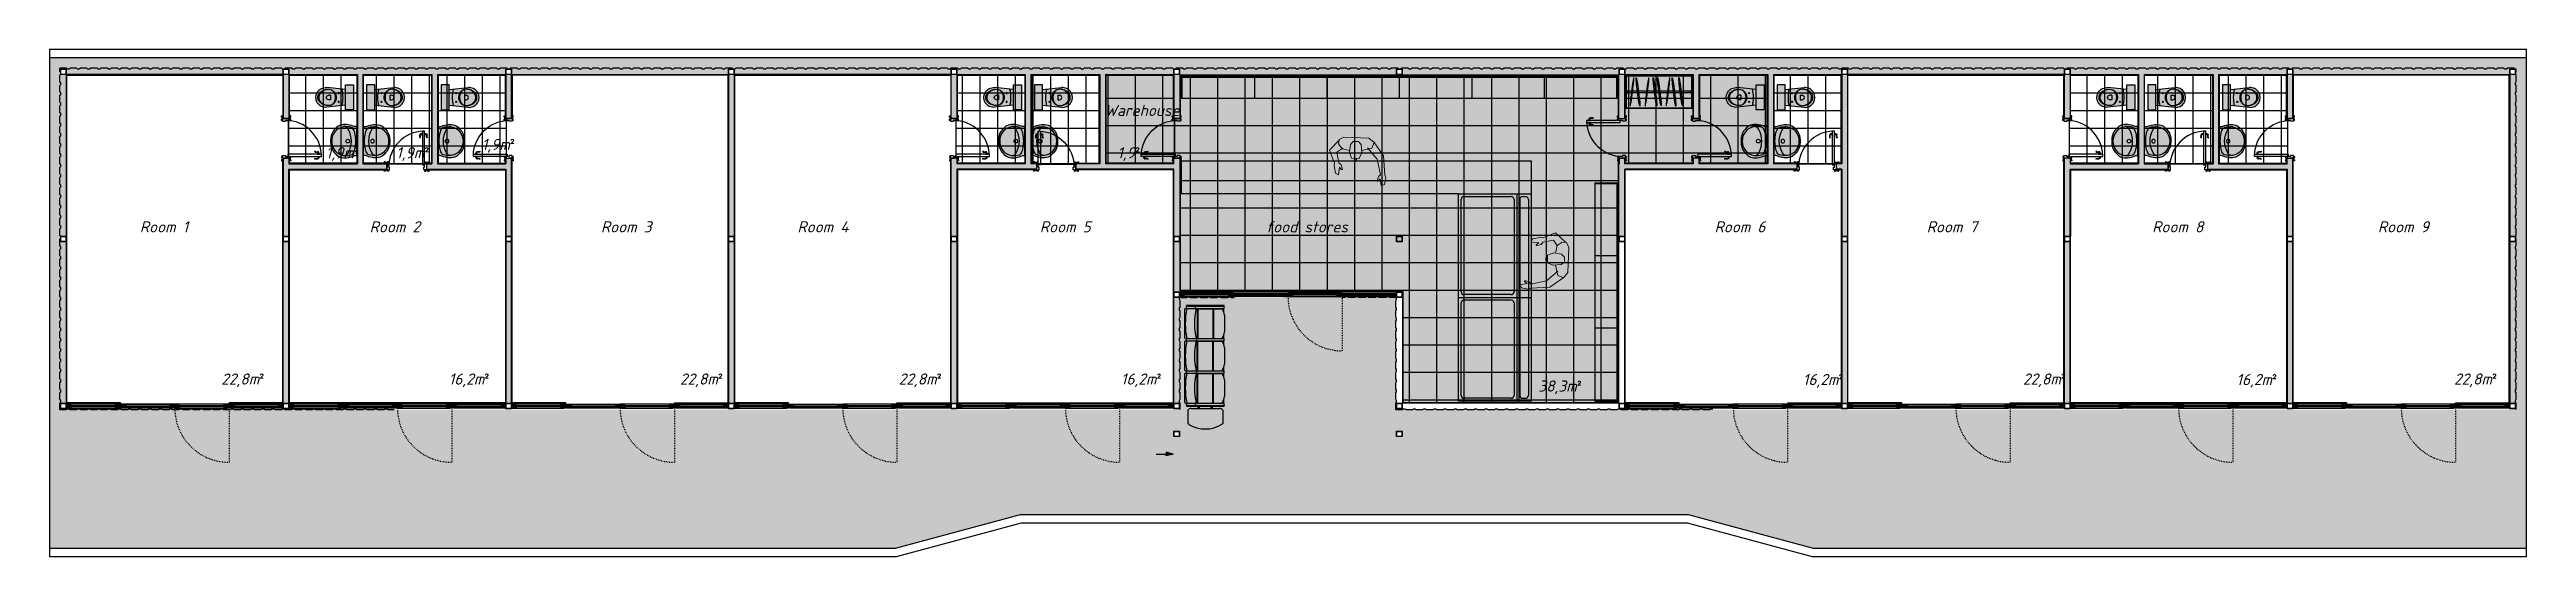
# Model space of a CAD drawing. Header units: millimetres. Extents: x 6401 to 50901, y 3799 to 12899.
import ezdxf

# ---------------------------------------------------------------- set-up
doc = ezdxf.new("R2010")
doc.units = ezdxf.units.MM
doc.linetypes.add('ACAD_ISO03W100', pattern=[30, 12, -18])
for name, color, linetype in [('1', 7, 'Continuous'), ('dim', 4, 'Continuous'), ('doors', 4, 'Continuous'), ('dwgmodels.com', 250, 'Continuous'), ('floor', 172, 'Continuous'), ('floor hatch', 252, 'Continuous'), ('furniture', 34, 'Continuous'), ('Sanitary', 144, 'Continuous'), ('txt', 10, 'Continuous'), ('wall', 5, 'Continuous')]:
    doc.layers.add(name, color=color, linetype=linetype)
doc.layers.add('Human', color=250, linetype='Continuous', lineweight=5)
doc.styles.add('ISO', font='isocpeui.ttf')
pattern_1 = [(90, (-116311.5, -4706.32), (-317.5, 3e-14), []), (180, (-116311.5, -4706.32), (-3e-14, -317.5), [])]
pattern_2 = [(90, (-116311.5, -4706.3), (-492.125, 9e-14), []), (180, (-116311.5, -4706.3), (-9e-14, -492.125), [])]
pattern_3 = [(90, (153613.12, -4706.32), (317.5, 3e-14), []), (7e-15, (153613.12, -4706.32), (3e-14, -317.5), [])]
pattern_4 = [(90, (-84311.5, -4706.32), (-317.5, 3e-14), []), (180, (-84311.5, -4706.32), (-3e-14, -317.5), [])]

msp = doc.modelspace()

# ---------------------------------------------------------------- texts
at = {"layer": 'txt', "char_height": 200, "style": 'ISO'}
for s, insert, width, attachment_point in [('Warehouse', (25356, 11907), 903.18, 1), ('1,9m{\\fISOCPEUR|b0|i0|c204|p34;²}', (11366, 11147), 493.63, 1), ('1,9m{\\fISOCPEUR|b0|i0|c204|p34;²}', (12629, 11147), 493.63, 1), ('1,9m{\\fISOCPEUR|b0|i0|c204|p34;²}', (14167, 11296), 493.63, 1), ('1,9{\\fISOCPEUR|b0|i0|c204|p34;²}', (25995, 11147), 493.63, 3), ('Room 1', (8023, 9817), 1588.14, 1), ('Room 2', (12151, 9817), 1588.14, 1), ('Room 3', (16307, 9817), 1588.14, 1), ('Room 4', (19837, 9817), 1588.14, 1), ('Room 5', (24192, 9817), 1588.14, 1), ('food stores', (28254, 9817), 1588.14, 1), ('Room 6', (36314, 9817), 1588.14, 1), ('Room 7', (40125, 9817), 1588.14, 1), ('Room 8', (44176, 9817), 1588.14, 1), ('Room 9', (48231, 9817), 1588.14, 1), ('22,8m{\\fISOCPEUR|b0|i0|c204|p34;²}', (9487, 7084), 1588.14, 1), (' 16,2m{\\fISOCPEUR|b0|i0|c204|p34;²}', (13446, 7084), 1588.14, 1), ('22,8m{\\fISOCPEUR|b0|i0|c204|p34;²}', (17727, 7084), 1588.14, 1), ('22,8m{\\fISOCPEUR|b0|i0|c204|p34;²}', (21657, 7084), 1588.14, 1), (' 16,2m{\\fISOCPEUR|b0|i0|c204|p34;²}', (25521, 7084), 1588.14, 1), (' 38,3m{\\fISOCPEUR|b0|i0|c204|p34;²}', (33021, 6958), 1588.14, 1), (' 16,2m{\\fISOCPEUR|b0|i0|c204|p34;²}', (37773, 7074), 1588.14, 1), ('22,8m{\\fISOCPEUR|b0|i0|c204|p34;²}', (41855, 7084), 1588.14, 1), (' 16,2m{\\fISOCPEUR|b0|i0|c204|p34;²}', (45563, 7074), 1588.14, 1), ('22,8m{\\fISOCPEUR|b0|i0|c204|p34;²}', (49600, 7084), 1588.14, 1)]:
    msp.add_mtext(s, dxfattribs=dict(at, insert=insert, width=width, attachment_point=attachment_point))

# ---------------------------------------------------------------- blocks, each defined once
blk = doc.blocks.new('door-handle')
at = {"color": 0}
for p, q in [((-32, 10), (-32, -10)), ((-30, 9), (-32, 9)), ((-30, 9), (-30, -9)), ((-19, 9), (-21, 9)), ((-21, 9), (-21, -9)), ((-19, 10), (-19, -10)), ((-9, 10), (-19, 10)), ((0, 25), (-9, 25)), ((-9, 25), (-9, -25)), ((0, -25), (0, 25)), ((-62, -93), (-61, -94)), ((-32, -10), (-40, -10)), ((-30, -9), (-32, -9)), ((-19, -9), (-21, -9)), ((-9, -10), (-19, -10)), ((-9, -25), (0, -25))]:
    blk.add_line(p, q, dxfattribs=at)
for centre, radius, start, end in [((-34, -15), 25, 84.35495, 191.57472), ((-25, 16), 8.47, 237.89021, 302.10979), ((-39, -82), 25.1, 149.32935, 204.97263), ((-91, -62), 42.6, 313.56134, 358.16916), ((-243, -39), 185, 350.53954, 5.99139), ((-90, -63), 42.6, 313.56134, 358.16916), ((-40, -20), 9.55, 85.97688, 192.32568), ((-596, -62), 548, 359.69304, 4.18611), ((-25, -16), 8.47, 57.89021, 122.10979)]:
    blk.add_arc(centre, radius, start, end, dxfattribs=at)
blk = doc.blocks.new('door 710 top')
at = {"layer": 'doors', "color": 34, "linetype": 'ByBlock'}
for points in [[(-32, 30), (-32, 636), (-72, 636), (-72, 30), (-32, 29)], [(-678, 62), (-678, 82), (-698, 82), (-698, 72), (-738, 72), (-738, 82), (-758, 82), (-758, 62)], [(-710, 62), (-710, -62), (-663, -62), (-663, -10), (-678, -10), (-678, 62), (-710, 62)], [(0, 62), (0, -62), (-47, -62), (-47, -10), (-32, -10), (-32, 62), (0, 62)], [(-32, 62), (-32, 82), (-12, 82), (-12, 72), (28, 72), (28, 82), (48, 82), (48, 62)], [(-678, -62), (-678, -82), (-698, -82), (-698, -72), (-738, -72), (-738, -82), (-758, -82), (-758, -62)], [(-32, -62), (-32, -82), (-12, -82), (-12, -72), (28, -72), (28, -82), (48, -82), (48, -62)]]:
    blk.add_lwpolyline(points, dxfattribs=at)
at = {"layer": 'doors', "color": 30}
blk.add_arc((-32, -10), 646, 91.7733, 180, dxfattribs=at)
at = {"layer": 'doors', "color": 34, "linetype": 'ByBlock', "xscale": 0.753012053319253, "yscale": 0.753012053319253, "zscale": 0.07530120532436947, "rotation": 3.100265531844592e-08}
blk.add_blockref('door-handle', (-72, 582), dxfattribs=at)
at = {"layer": 'doors', "color": 34, "linetype": 'ByBlock', "extrusion": (0, 0, -1), "xscale": 0.7530120532028377, "yscale": 0.7530120532028377, "zscale": -0.07530120532436947, "rotation": 3.100265532323891e-08}
blk.add_blockref('door-handle', (32, 582), dxfattribs=at)
blk = doc.blocks.new('t')
at = {"linetype": 'ByBlock'}
h = blk.add_hatch(color=254, dxfattribs=at)
h.paths.add_polyline_path([(-145, 141), (-484, 177, 1.109549), (-484, -177), (-145, -141)])
h.paths.add_polyline_path([(0, 225), (-145, 225), (-145, -225), (0, -225)])
at = {"color": 0}
for p, q in [((-145, 141), (-484, 177)), ((-415, 41), (-448, 41)), ((-415, -41), (-415, 41)), ((-145, -141), (-484, -177)), ((-415, -41), (-448, -41))]:
    blk.add_line(p, q, dxfattribs=at)
blk.add_line((-145, 141), (-145, -141))
for centre in [(-268, 78), (-268, -77)]:
    blk.add_circle(centre, 9.95, dxfattribs=at)
for centre, radius, start, end in [((-502, 0), 178, 84.0546, 275.9454), ((-530, 0), 112, 151.268, 180), ((-530, 0), 112, 180, 208.732), ((-491, -22), 157, 127.0738, 151.268), ((-495, 0), 125, 154.0498, 180), ((-495, 0), 125, 154.0498, 180), ((-495, 0), 125, 180, 205.9502), ((-495, 0), 125, 180, 205.9502), ((-472, -11), 151, 130.4025, 154.0498), ((-472, -11), 151, 130.4025, 154.0498), ((-465, -56), 200, 107.3785, 127.0738), ((-458, -28), 173, 109.4203, 130.4025), ((-458, -28), 173, 109.4203, 130.4025), ((-448, -109), 256, 90, 107.3785), ((-448, -55), 202, 90, 109.4203), ((-448, -55), 202, 90, 109.4203), ((-448, 0), 41.2, 90, 270), ((-448, 50), 96.8, 62.905, 90), ((-448, 17), 129, 66.1873, 90), ((-448, 17), 129, 66.1873, 90), ((-460, 26), 124, 38.9942, 62.905), ((-452, 9), 138, 43.1854, 66.1873), ((-452, 9), 138, 43.1854, 66.1873), ((-480, 10), 149, 18.5391, 38.9942), ((-458, 3), 146, 21.2448, 43.1854), ((-458, 3), 146, 21.2448, 43.1854), ((-510, 0), 180, 0, 18.5391), ((-510, 0), 180, 341.4609, 0), ((-467, 0), 156, 0, 21.2448), ((-467, 0), 156, 0, 21.2448), ((-467, 0), 156, 338.7552, 0), ((-467, 0), 156, 338.7552, 0), ((-760, 0), 564, 344.7124, 15.2876), ((-491, 22), 157, 208.732, 232.9262), ((-472, 11), 151, 205.9502, 229.5975), ((-472, 11), 151, 205.9502, 229.5975), ((-465, 56), 200, 232.9262, 252.6215), ((-458, 28), 173, 229.5975, 250.5797), ((-458, 28), 173, 229.5975, 250.5797), ((-448, 109), 256, 252.6215, 270), ((-448, 55), 202, 250.5797, 270), ((-448, 55), 202, 250.5797, 270), ((-448, -50), 96.8, 270, 297.095), ((-448, -17), 129, 270, 293.8127), ((-448, -17), 129, 270, 293.8127), ((-460, -26), 124, 297.095, 321.0058), ((-452, -9), 138, 293.8127, 316.8146), ((-452, -9), 138, 293.8127, 316.8146), ((-480, -10), 149, 321.0058, 341.4609), ((-458, -3), 146, 316.8146, 338.7552), ((-458, -3), 146, 316.8146, 338.7552)]:
    blk.add_arc(centre, radius, start, end, dxfattribs=at)
at = {"layer": 'furniture', "color": 0}
blk.add_lwpolyline([(-145, 225), (-145, -225), (0, -225), (0, 225), (-145, 225)], dxfattribs=at)
blk = doc.blocks.new('e')
h = blk.add_hatch(color=254)
edge = h.paths.add_edge_path()
edge.add_arc((17, -390), 130, 67.9226, 97.6214, ccw=False)
edge.add_arc((209, 54), 354, 246.2851, 284.7848)
edge.add_arc((174, -19), 297, 294.8814, 360.0644)
edge.add_arc((-1337, 22), 1808, 358.7186, 359.958)
edge.add_arc((170, 16), 301, 0.9533, 64.6918)
edge.add_arc((207, -30), 331, 73.8147, 114.6353)
edge.add_arc((18, 382), 122, 261.5076, 294.3542, ccw=False)
edge.add_arc((164867, 0), 164867, 179.90918, 180.09082)
blk.add_lwpolyline([(0, -261, -0.130316), (66, -270, 0.169585), (299, -288, 0.29234), (471, -18, 0.005408), (471, 21, 0.285511), (299, 288, 0.180021), (69, 271, -0.14431), (0, 261, 0.000793), (0, -261, 0.205477)], format="xyb")
blk.add_circle((161, 0), 33.4)
for centre, radius, start, end in [((674, 0), 655, 167.0046, 192.9954), ((290, 90), 260, 147.6742, 167.2892), ((107, 203), 45.8, 107.1754, 145.116), ((222, -354), 615, 88.5892, 102.0099), ((514, 0), 417, 150.1733, 209.8267), ((335, 92), 217, 135.3624, 147.7316), ((226, 192), 68.6, 80.7198, 131.1067), ((195, 8), 255, 358.1917, 80.5128), ((290, -90), 260, 192.7108, 212.3258), ((107, -203), 45.8, 214.884, 252.8246), ((222, 354), 615, 257.9901, 271.4108), ((335, -92), 217, 212.2684, 224.6376), ((226, -192), 68.6, 228.8933, 279.2802), ((195, -8), 255, 279.4872, 1.8083)]:
    blk.add_arc(centre, radius, start, end)
blk = doc.blocks.new('Joint-K7335')
at = {"layer": '1', "color": 7}
for points in [[(4, 11, -0.206505), (4, 12, -0.277528), (5, 12), (5, 12, 0.626267), (5, 11, 0.131441), (6, 12), (6, 18, 0.509109), (5, 18, -0.294424), (2, 18, 0.173488), (1, 19), (0, 19), (0, 2, 0.415334), (1, 1, 0.048115), (1, 1, 0.113375), (2, 1), (4, 3, 0.235966), (4, 3), (4, 3, 0.247659), (4, 3, 0.287937), (4, 3), (2, 2, -0.576722), (2, 3), (2, 3, -0.235966), (2, 3), (4, 5, 0.235966), (4, 5), (4, 6, 0.247659), (4, 6, 0.287937), (4, 6), (2, 5, -0.576722), (2, 5), (2, 6, -0.384094), (3, 7, -0.021813), (3, 7), (7, 7), (7, 8, 0.333043), (6, 8, -0.293245), (5, 9, 0.008528), (5, 9, 0.265517), (5, 9, 0.023748), (5, 10, -0.356149), (4, 11, -0.356149)], [(3, 11, 0.355005), (5, 9, -0.567624), (5, 9, -0.24708), (4, 9), (2, 9, -0.351704), (1, 10), (1, 13, -0.414214), (2, 13), (2, 13, 0.277073), (2, 13), (4, 17, -0.041112), (4, 17), (4, 18, -0.50666), (5, 18, -0.2771), (5, 17), (5, 13, 0.213422), (5, 13, -0.886227), (4, 13, 0.250571), (3, 11)]]:
    blk.add_lwpolyline(points, format="xyb", dxfattribs=at)
blk.add_lwpolyline([(2, 18, 0.632714), (1, 18), (1, 14, 0.78091), (2, 14), (3, 17, -0.117333), (3, 17, 1.218085), (3, 17, -0.285776), (3, 17, -0.145588)], format="xyb", close=True, dxfattribs=at)
blk = doc.blocks.new('reeeet')
h = blk.add_hatch()
h.set_pattern_fill('ANSI31', color=4, style=0)
h.set_pattern_definition([(45, (-123012.3033, -7117.7356), (-2.24506403, 2.24506403), [])])
edge = h.paths.add_edge_path()
edge.add_line((42, 7), (48, 7))
edge.add_line((48, 7), (48, 17))
edge.add_line((48, 17), (45, 18))
edge.add_arc((46, 20), 1.5, 180, 239.8863, ccw=False)
edge.add_line((45, 20), (45, 23))
edge.add_line((45, 23), (45, 23))
edge.add_line((45, 23), (86, 23))
edge.add_line((86, 23), (86, 22))
edge.add_arc((86, 16), 6, 0, 90, ccw=False)
edge.add_line((92, 16), (93, 16))
edge.add_line((93, 16), (93, 12))
edge.add_line((93, 12), (78, 12))
edge.add_line((78, 12), (78, 5))
edge.add_line((78, 5), (73, 5))
edge.add_line((73, 5), (73, -3))
edge.add_line((73, -3), (78, -3))
edge.add_line((78, -3), (78, -28))
edge.add_line((78, -28), (41, -28))
edge.add_line((41, -28), (41, -27))
edge.add_line((41, -27), (41, -7))
edge.add_line((41, -7), (42, -7))
edge.add_line((42, -7), (48, -7))
edge.add_line((48, -7), (48, 0))
edge.add_line((48, 0), (42, 4))
edge.add_line((42, 4), (42, 7))
edge.add_line((42, 7), (42, 7))
edge = h.paths.add_edge_path()
edge.add_line((79, -17), (84, -17))
edge.add_line((84, -17), (84, -16))
edge.add_line((84, -16), (93, -16))
edge.add_line((93, -16), (93, -26))
edge.add_arc((93, -30), 3.87, 88.7048, 161.2792)
edge.add_arc((86, -27), 3.87, 268.7048, 341.2792, ccw=False)
edge.add_line((86, -31), (86, -33))
edge.add_line((86, -33), (76, -33))
edge.add_line((76, -33), (75, -28))
edge.add_line((75, -28), (78, -28))
edge.add_line((78, -28), (79, -17))
edge = h.paths.add_edge_path()
edge.add_line((40, -8), (40, -28))
edge.add_arc((40, -34), 6.75, 90, 180)
edge.add_line((33, -34), (33, -35))
edge.add_line((33, -35), (0, -35))
edge.add_line((0, -35), (0, 35))
edge.add_line((0, 35), (44, 35))
edge.add_line((44, 35), (44, 34))
edge.add_arc((44, 28), 6, 0, 90, ccw=False)
edge.add_line((50, 28), (51, 28))
edge.add_line((51, 28), (51, 25))
edge.add_line((51, 25), (43, 25))
edge.add_line((43, 25), (43, 16))
edge.add_line((43, 16), (46, 13))
edge.add_line((46, 13), (46, 11))
edge.add_line((46, 11), (46, 11))
edge.add_line((46, 11), (33, 11))
edge.add_line((33, 11), (33, 8))
edge.add_line((33, 8), (38, 8))
edge.add_line((38, 8), (38, 6))
edge.add_line((38, 6), (40, 6))
edge.add_line((40, 6), (40, 4))
edge.add_line((40, 4), (46, -1))
edge.add_line((46, -1), (46, -2))
edge.add_line((46, -2), (46, -3))
edge.add_line((46, -3), (33, -3))
edge.add_line((33, -3), (33, -6))
edge.add_line((33, -6), (38, -6))
edge.add_line((38, -6), (38, -8))
at = {"ltscale": 10}
h = blk.add_hatch(dxfattribs=at)
h.set_pattern_fill('BRASS', color=4, scale=0.225, angle=-45, style=0)
h.set_pattern_definition([(315, (-1918.9014, -591.9627), (1.0102788, 1.0102788), []), (315, (-1918.3963, -591.4576), (1.0102788, 1.0102788), [0.714375, -0.3571875])])
h.paths.add_polyline_path([(81, 12), (81, 9), (90, 9), (90, 12)])
h = blk.add_hatch(dxfattribs=at)
h.set_pattern_fill('ANGLE', color=4, scale=0.1125, angle=-45, style=0)
h.set_pattern_definition([(315, (-1918.9014, -591.9627), (0.55565335, 0.55565335), [0.5715, -0.2143125]), (45, (-1918.9014, -591.9627), (-0.55565335, 0.55565335), [0.5715, -0.2143125])])
h.paths.add_polyline_path([(90, 12), (90, 9), (93, 9), (93, 12)])
h = blk.add_hatch()
h.set_pattern_fill('ANSI31', color=4, style=0)
h.set_pattern_definition([(45, (-123009.8033, -7117.7356), (-2.24506403, 2.24506403), [])])
edge = h.paths.add_edge_path()
edge.add_line((908, 12), (892, 12))
edge.add_line((892, 12), (892, 16))
edge.add_line((892, 16), (894, 16))
edge.add_arc((900, 16), 6, 90, 180, ccw=False)
edge.add_line((900, 22), (900, 23))
edge.add_line((900, 23), (930, 23))
edge.add_line((930, 23), (930, 10))
edge.add_line((930, 10), (926, 10))
edge.add_line((926, 10), (926, -20))
edge.add_line((926, -20), (930, -20))
edge.add_line((930, -20), (930, -28))
edge.add_line((930, -28), (908, -28))
edge.add_line((908, -28), (908, -3))
edge.add_line((908, -3), (912, -3))
edge.add_line((912, -3), (912, 5))
edge.add_line((912, 5), (908, 5))
edge.add_line((908, 5), (908, 12))
h.paths.add_polyline_path([(922, 24), (922, 35), (975, 35), (975, -36), (922, -36), (922, -29), (931, -29), (931, -19), (926, -19), (926, 9), (931, 9), (931, 24)])
edge = h.paths.add_edge_path()
edge.add_line((907, -17), (902, -17))
edge.add_line((902, -17), (902, -16))
edge.add_line((902, -16), (892, -16))
edge.add_line((892, -16), (892, -26))
edge.add_arc((893, -30), 3.87, 18.7208, 91.2952, ccw=False)
edge.add_arc((900, -28), 3.87, 198.7208, 271.2952)
edge.add_line((900, -32), (900, -33))
edge.add_line((900, -33), (910, -33))
edge.add_line((910, -33), (911, -28))
edge.add_line((911, -28), (907, -28))
edge.add_line((907, -28), (907, -17))
h = blk.add_hatch(dxfattribs=at)
h.set_pattern_fill('ANGLE', color=4, scale=0.1125, angle=-45, style=0)
h.set_pattern_definition([(225, (2904.7764, -591.9627), (-0.55565335, 0.55565335), [0.5715, -0.2143125]), (135, (2904.7764, -591.9627), (0.55565335, 0.55565335), [0.5715, -0.2143125])])
h.paths.add_polyline_path([(896, 12), (896, 9), (892, 9), (892, 12)])
h = blk.add_hatch(dxfattribs=at)
h.set_pattern_fill('BRASS', color=4, scale=0.225, angle=-45, style=0)
h.set_pattern_definition([(225, (2904.7764, -591.9627), (-1.0102788, 1.0102788), []), (225, (2904.2713, -591.4576), (-1.0102788, 1.0102788), [0.714375, -0.3571875])])
h.paths.add_polyline_path([(904, 12), (904, 9), (896, 9), (896, 12)])
h = blk.add_hatch(dxfattribs=at)
h.set_pattern_fill('ANGLE', color=4, scale=0.1125, angle=-45, style=0)
h.set_pattern_definition([(315, (-1918.9014, -601.7127), (0.55565335, 0.55565335), [0.5715, -0.2143125]), (45, (-1918.9014, -601.7127), (-0.55565335, 0.55565335), [0.5715, -0.2143125])])
edge = h.paths.add_edge_path()
edge.add_line((78, -16), (80, -16))
edge.add_line((80, -16), (80, -14))
edge.add_arc((79, -14), 1.16, 14.793, 165.207)
edge.add_line((78, -14), (78, -16))
h = blk.add_hatch(dxfattribs=at)
h.set_pattern_fill('ANGLE', color=4, scale=0.1125, angle=-45, style=0)
h.set_pattern_definition([(315, (-1923.0264, -601.7127), (0.55565335, 0.55565335), [0.5715, -0.2143125]), (45, (-1923.0264, -601.7127), (-0.55565335, 0.55565335), [0.5715, -0.2143125])])
edge = h.paths.add_edge_path()
edge.add_line((78, -17), (83, -17))
edge.add_arc((82, -16), 0.938, 306.8699, 413.1301)
edge.add_line((83, -16), (78, -16))
edge.add_arc((79, -16), 0.926, 125.8841, 234.1159)
h = blk.add_hatch(dxfattribs=at)
h.set_pattern_fill('ANGLE', color=4, scale=0.1125, angle=-45, style=0)
h.set_pattern_definition([(225, (2908.9014, -601.7127), (-0.55565335, 0.55565335), [0.5715, -0.2143125]), (135, (2908.9014, -601.7127), (0.55565335, 0.55565335), [0.5715, -0.2143125])])
edge = h.paths.add_edge_path()
edge.add_line((907, -17), (903, -17))
edge.add_arc((904, -16), 0.938, 126.8699, 233.1301, ccw=False)
edge.add_line((903, -16), (907, -16))
edge.add_arc((907, -16), 0.926, -54.1159, 54.1159, ccw=False)
h = blk.add_hatch(dxfattribs=at)
h.set_pattern_fill('ANGLE', color=4, scale=0.1125, angle=-45, style=0)
h.set_pattern_definition([(225, (2904.7764, -601.7127), (-0.55565335, 0.55565335), [0.5715, -0.2143125]), (135, (2904.7764, -601.7127), (0.55565335, 0.55565335), [0.5715, -0.2143125])])
edge = h.paths.add_edge_path()
edge.add_line((908, -16), (906, -16))
edge.add_line((906, -16), (906, -14))
edge.add_arc((907, -14), 1.16, 14.793, 165.207, ccw=False)
edge.add_line((908, -14), (908, -16))
at = {"color": 8}
for p, q in [((44, 35), (922, 35)), ((922, -36), (47, -36))]:
    blk.add_line(p, q, dxfattribs=at)
at = {"color": 4, "ltscale": 10}
for p, q in [((78, 10), (80, -13)), ((80, 10), (78, -13)), ((80, -16), (80, 9)), ((906, 10), (908, -13)), ((908, 10), (906, -13)), ((36, -22), (36, -29)), ((45, -22), (45, -29))]:
    blk.add_line(p, q, dxfattribs=at)
at = {"color": 7}
for p, q in [((80, 6), (906, 6)), ((80, -12), (906, -12))]:
    blk.add_line(p, q, dxfattribs=at)
for p, q in [((906, -16), (906, 9)), ((930, 10), (926, 10)), ((38, -8), (40, -8)), ((922, -28), (922, -36))]:
    blk.add_line(p, q)
for points in [[(40, -8), (40, -28, 0.414214), (33, -34), (33, -35), (0, -35), (0, 35), (44, 35), (44, 34, -0.414214), (50, 28), (51, 28), (51, 25), (43, 25), (43, 16), (46, 13), (46, 11), (46, 11), (33, 11), (33, 8), (38, 8), (38, 6), (40, 6), (40, 4), (46, -1), (46, -2), (46, -3), (33, -3), (33, -6), (38, -6), (38, -8)], [(908, 12), (892, 12), (892, 16), (894, 16, -0.414214), (900, 22), (900, 23), (930, 23), (930, 10), (926, 10), (926, -20), (930, -20), (930, -28), (908, -28), (908, -3), (912, -3), (912, 5), (908, 5), (908, 12)]]:
    blk.add_lwpolyline(points, format="xyb", dxfattribs=at)
for points in [[(42, 7), (48, 7), (48, 17), (45, 18, -0.267417), (45, 20), (45, 23), (45, 23), (86, 23), (86, 22, -0.414214), (92, 16), (93, 16), (93, 12), (78, 12), (78, 5), (73, 5), (73, -3), (78, -3), (78, -28), (41, -28), (41, -27), (41, -7), (42, -7), (48, -7), (48, 0), (42, 4), (42, 7)], [(79, -17), (84, -17), (84, -16), (93, -16), (93, -26, 0.327693), (90, -29, -0.327693), (86, -31), (86, -33), (76, -33), (75, -28), (78, -28), (79, -17)], [(907, -17), (902, -17), (902, -16), (892, -16), (892, -26, -0.327693), (896, -29, 0.327693), (900, -32), (900, -33), (910, -33), (911, -28), (907, -28), (907, -17)]]:
    blk.add_lwpolyline(points, format="xyb", close=True, dxfattribs=at)
at = {"color": 4, "ltscale": 10}
for points in [[(78, -13), (80, -13), (80, 10), (78, 10)], [(81, 12), (81, 9), (90, 9), (90, 12)], [(90, 12), (90, 9), (93, 9), (93, 12)], [(896, 12), (896, 9), (892, 9), (892, 12)], [(904, 12), (904, 9), (896, 9), (896, 12)], [(908, -13), (906, -13), (906, 10), (908, 10)], [(40, -22), (36, -22), (36, -8), (40, -8)], [(41, -22), (45, -22), (46, -8), (42, -8)]]:
    blk.add_lwpolyline(points, close=True, dxfattribs=at)
at = {"color": 7}
for points in [[(89, -9), (89, 3), (85, 3), (85, 2), (80, 0), (80, -7), (85, -8), (85, -9)], [(89, -9), (89, 2), (86, 2), (86, 2), (81, 0), (81, -6), (86, -8), (86, -9)], [(896, -9), (896, 3), (900, 3), (900, 2), (906, 0), (906, -7), (900, -8), (900, -9)], [(896, -9), (896, 2), (899, 2), (899, 2), (905, 0), (905, -6), (899, -8), (899, -9)]]:
    blk.add_lwpolyline(points, close=True, dxfattribs=at)
blk.add_lwpolyline([(922, 24), (922, 35), (975, 35), (975, -36), (922, -36), (922, -29), (931, -29), (931, -19), (926, -19), (926, 9), (931, 9), (931, 24), (922, 24)], dxfattribs=at)
at = {"color": 4, "ltscale": 10}
for points in [[(78, -16), (80, -16), (80, -14, 0.770201), (78, -14)], [(78, -17), (83, -17, 0.5), (83, -16), (78, -16, 0.5108)], [(907, -17), (903, -17, -0.5), (903, -16), (907, -16, -0.5108)], [(908, -16), (906, -16), (906, -14, -0.770201), (908, -14)]]:
    blk.add_lwpolyline(points, format="xyb", close=True, dxfattribs=at)
at = {"color": 7}
for radius in [6.56, 5.25]:
    blk.add_circle((40, -34), radius, dxfattribs=at)
at = {"layer": 'wall', "color": 4, "ltscale": 10, "xscale": 0.75, "yscale": 0.75, "zscale": 0.75, "rotation": 270}
for p in [(33, 11), (33, -3)]:
    blk.add_blockref('Joint-K7335', p, dxfattribs=at)
blk = doc.blocks.new('aswe34')
at = {"layer": 'dim', "color": 8, "linetype": 'ACAD_ISO03W100'}
blk.add_line((-975, -35), (-975, -1010), dxfattribs=at)
blk.add_arc((-975, -35), 975, 180.0309, 270, dxfattribs=at)
at = {"color": 4, "xscale": -1}
for p in [(-2925, 0), (-975, 0)]:
    blk.add_blockref('reeeet', p, dxfattribs=at)
at = {"color": 4}
for p in [(-2925, 0), (-975, 0)]:
    blk.add_blockref('reeeet', p, dxfattribs=at)
blk = doc.blocks.new('sdfsw43')
blk.add_hatch(color=254).paths.add_polyline_path([(0, -3720), (0, 0), (-4975, 0), (-4975, 590), (0, 590), (1310, 590), (1310, -3720)])
at = {"color": 0, "linetype": 'ByBlock'}
for p, q in [((0, 0), (1310, 0)), ((1052, 0), (1052, -3720)), ((1152, -50), (1210, -50)), ((0, -1860), (1310, -1860)), ((1152, -3670), (1210, -3670))]:
    blk.add_line(p, q, dxfattribs=at)
for points in [[(0, -3720), (0, 0), (-4975, 0), (-4975, 590), (0, 590), (1310, 590), (1310, -3720), (0, -3720)], [(50, -1760), (50, -100)], [(100, -50), (952, -50)], [(1002, -100), (1002, -1760)], [(1102, -100), (1102, -3620)], [(1260, -100), (1260, -3620)], [(50, -3620), (50, -1960)], [(952, -1810), (100, -1810)], [(952, -1910), (100, -1910)], [(1002, -1960), (1002, -3620)], [(952, -3670), (100, -3670)]]:
    blk.add_lwpolyline(points, dxfattribs=at)
for centre, start, end in [((100, -100), 90, 180), ((952, -100), 0, 90), ((1152, -100), 90, 180), ((1210, -100), 0, 90), ((100, -1760), 180, 270), ((952, -1760), 270, 0), ((100, -1960), 90, 180), ((952, -1960), 0, 90), ((100, -3620), 180, 270), ((952, -3620), 270, 0), ((1152, -3620), 180, 270), ((1210, -3620), 270, 0)]:
    blk.add_arc(centre, 50, start, end, dxfattribs=at)
blk = doc.blocks.new('sdfs64')
blk.add_hatch(color=254).paths.add_polyline_path([(400, 0), (400, -3930), (0, -3930), (0, 0)])
at = {"layer": 'furniture'}
for p, q in [((385, -1315), (0, -1315)), ((385, -2615), (0, -2615))]:
    blk.add_line(p, q, dxfattribs=at)
blk.add_lwpolyline([(400, 0), (400, -3930), (0, -3930), (0, 0), (400, 0)], dxfattribs=at)
blk.add_lwpolyline([(385, -15), (385, -3915), (0, -3915), (0, -15)], close=True, dxfattribs=at)
blk = doc.blocks.new('piple2 top')
at = {"color": 0, "lineweight": 0}
for points in [[(0.78, 3.96), (3.08, 5.97), (5.92, 4.71), (6.48, 4.77), (8.17, 4.39), (8.49, 3.67), (6.75, 3.56), (7.31, 3.13), (7.25, 2.89), (6.24, 3.19), (5.84, 3.77), (3.45, 4.28), (2.49, 2.97)], [(2.92, 1.39), (2.62, 3.13), (1.53, 3.96), (0.56, 3.86), (0, 2.81), (0, -2.81), (0.91, -4.02), (2.22, -3.56), (2.84, -1.29)], [(0.83, 0.62), (1.58, 1.26), (3.32, 1.45), (4.66, 0.91), (4.66, -0.8), (3.37, -1.34), (1.53, -1.1), (0.83, -0.51), (0.86, 0.59)], [(4.66, 0.29), (5.09, 0.08), (5.09, -0.08), (4.66, -0.27)], [(0.78, -3.91), (3.88, -6.24), (8.19, -6.67), (8.73, -6.93), (10.23, -6.69), (10.55, -6), (9.02, -5.68), (9.58, -5.25), (9.56, -5.01), (8.51, -5.3), (8.14, -5.73), (4.68, -4.85), (2.22, -2.6)]]:
    blk.add_lwpolyline(points, dxfattribs=at)
blk = doc.blocks.new('ERTEE')
at = {"linetype": 'ByBlock'}
h = blk.add_hatch(color=0, dxfattribs=at)
h.paths.add_polyline_path([(0, 0), (-33, -123), (0, -123)])
h.paths.add_polyline_path([(0, 0), (0, -123), (33, -123)])
at = {"color": 0, "linetype": 'ByBlock'}
for points in [[(0, -305), (0, 0), (-33, -123), (0, -123)], [(0, -305), (0, 0), (33, -123), (0, -123)]]:
    blk.add_lwpolyline(points, dxfattribs=at)
blk = doc.blocks.new('bench')
h = blk.add_hatch(color=254)
h.dxf.hatch_style = 1
h.paths.add_polyline_path([(137, -55), (-137, -55), (-137, -589), (137, -589)])
h.paths.add_polyline_path([(-145, -55), (-162, -55, 0.126061), (-162, -589), (-145, -589)])
h.paths.add_polyline_path([(-161, -52), (-334, -52, 0.096874), (-334, -592), (-161, -592, -0.127542)])
h.paths.add_polyline_path([(339, -12), (336, -12), (313, -12), (-181, -12, -0.146193), (-181, -52), (339, -52, 0.1)])
h.paths.add_polyline_path([(347, -170, 0.12592), (301, -55), (145, -55), (145, -589), (301, -589, 0.118878), (347, -472)])
h.paths.add_polyline_path([(137, -635), (-137, -635), (-137, -1169), (137, -1169)])
h.paths.add_polyline_path([(339, -592), (-156, -592, -0.146193), (-156, -632), (339, -632, 0.1)])
h.paths.add_polyline_path([(-156, -592), (-339, -592, 0.1), (-339, -632), (-156, -632, 0.146193)])
h.paths.add_polyline_path([(-181, -12), (-313, -12), (-336, -12), (-339, -12, 0.1), (-339, -52), (-181, -52, 0.146193)])
h.paths.add_polyline_path([(347, -750, 0.12592), (301, -635), (145, -635), (145, -1169), (301, -1169, 0.118603), (347, -1052)])
h.paths.add_polyline_path([(-162, -635), (-162, -635), (-334, -632, 0.096822), (-334, -1172), (-161, -1172, -0.126801)])
h.paths.add_polyline_path([(-145, -635), (-162, -635, 0.126061), (-162, -1169), (-145, -1169)])
h.paths.add_polyline_path([(-162, -1215), (-162, -1215), (-334, -1212, 0.096822), (-334, -1752), (-161, -1752, -0.126801)])
h.paths.add_polyline_path([(-145, -1215), (-162, -1215, 0.126061), (-162, -1749), (-145, -1749)])
h.paths.add_polyline_path([(137, -1215), (-137, -1215), (-137, -1749), (137, -1749)])
h.paths.add_polyline_path([(347, -1330, 0.12592), (301, -1215), (145, -1215), (145, -1749), (301, -1749, 0.118603), (347, -1632)])
h.paths.add_polyline_path([(-156, -1172), (-339, -1172, 0.1), (-339, -1212), (-156, -1212, 0.146193)])
h.paths.add_polyline_path([(339, -1172), (-156, -1172, -0.146193), (-156, -1212), (339, -1212, 0.1)])
h.paths.add_polyline_path([(315, -1874, 0.199606), (255, -1844), (-255, -1844, 0.199606), (-315, -1874), (-315, -2114, 0.073628), (-296, -2131, 0.282027), (298, -2129, 0.064722), (315, -2114)])
h.paths.add_polyline_path([(129, -1804), (103, -1804), (103, -1844), (129, -1844)])
h.paths.add_polyline_path([(-181, -1752), (-339, -1752, 0.1), (-339, -1792), (-313, -1792), (-181, -1792, 0.146193)])
h.paths.add_polyline_path([(339, -1752), (-181, -1752, -0.146193), (-181, -1792), (336, -1792), (339, -1792, 0.1)])
h.paths.add_polyline_path([(339, -1792), (336, -1792), (-313, -1792), (-339, -1792), (-339, -1801), (-339, -1802), (-339, -1802), (-339, -1803), (-339, -1803), (-338, -1803), (-338, -1803), (-338, -1804), (-337, -1804), (-337, -1804), (-336, -1804), (336, -1804), (337, -1804), (337, -1804), (337, -1804), (338, -1803), (338, -1803), (339, -1803), (339, -1802), (339, -1802), (339, -1801)])
h.paths.add_polyline_path([(-104, -1804), (-129, -1804), (-129, -1844), (-104, -1844)])
at = {"color": 0}
for p, q in [((336, 0), (-336, 0)), ((-376, -77), (-376, -567)), ((-350, -52), (339, -52)), ((-339, -12), (-339, -3)), ((-336, -12), (-339, -12)), ((-313, -12), (-339, -12)), ((313, -12), (-336, -12)), ((-330, -12), (-333, -12)), ((-313, -12), (336, -12)), ((-162, -55), (301, -55)), ((-145, -55), (-145, -589)), ((-137, -55), (-137, -589)), ((137, -55), (137, -589)), ((145, -55), (145, -589)), ((313, -12), (339, -12)), ((336, -12), (339, -12)), ((336, -123), (336, -52)), ((339, -12), (339, -3)), ((347, -170), (347, -472)), ((-376, -657), (-376, -1147)), ((-351, -632), (339, -632)), ((-350, -592), (339, -592)), ((-162, -589), (301, -589)), ((-162, -635), (301, -635)), ((-145, -1169), (-145, -635)), ((-137, -1169), (-137, -635)), ((137, -1169), (137, -635)), ((145, -1169), (145, -635)), ((336, -592), (336, -519)), ((336, -703), (336, -632)), ((347, -750), (347, -1052)), ((-376, -1237), (-376, -1727)), ((-351, -1172), (339, -1172)), ((-351, -1212), (339, -1212)), ((-162, -1169), (301, -1169)), ((-162, -1215), (301, -1215)), ((-145, -1749), (-145, -1215)), ((-137, -1749), (-137, -1215)), ((137, -1749), (137, -1215)), ((145, -1749), (145, -1215)), ((336, -1172), (336, -1099)), ((336, -1283), (336, -1212)), ((347, -1330), (347, -1632)), ((-351, -1752), (339, -1752)), ((-162, -1749), (301, -1749)), ((336, -1752), (336, -1679)), ((-339, -1792), (-339, -1801)), ((-313, -1792), (-339, -1792)), ((-336, -1804), (336, -1804)), ((-315, -1874), (-315, -2114)), ((-313, -1792), (336, -1792)), ((-255, -1844), (255, -1844)), ((-129, -1844), (-129, -1804)), ((-104, -1844), (-104, -1804)), ((103, -1844), (103, -1804)), ((129, -1844), (129, -1804)), ((315, -1874), (315, -2114)), ((336, -1792), (339, -1792)), ((339, -1792), (339, -1801))]:
    blk.add_line(p, q, dxfattribs=at)
for points in [[(-339, -3), (-339, -2), (-339, -2), (-339, -1), (-338, -1), (-338, -1), (-338, 0), (-337, 0), (-337, 0), (-336, 0)], [(339, -3), (339, -2), (339, -2), (339, -1), (339, -1), (338, -1), (338, -1), (338, 0), (337, 0), (337, 0), (336, 0)], [(-339, -1801), (-339, -1802), (-339, -1802), (-339, -1803), (-339, -1803), (-338, -1803), (-338, -1803), (-338, -1804), (-337, -1804), (-337, -1804), (-336, -1804)], [(339, -1801), (339, -1802), (339, -1802), (339, -1803), (338, -1803), (338, -1803), (337, -1804), (337, -1804), (337, -1804), (336, -1804)]]:
    blk.add_lwpolyline(points, dxfattribs=at)
for centre, radius, start, end in [((-351, -77), 25, 90, 180), ((1047, -322), 1407, 168.9336, 191.0664), ((-240, -32), 101, 168.5788, 191.4212), ((880, -322), 1076, 165.4632, 194.5368), ((-248, -32), 69.9, 343.3653, 16.6347), ((99, -202), 250, 7.3038, 36.0114), ((240, -32), 101, 348.5788, 11.4212), ((-351, -567), 25, 180, 270), ((-351, -657), 25, 90, 180), ((1047, -902), 1407, 168.9336, 191.0664), ((-240, -612), 101, 168.5788, 191.4212), ((880, -902), 1076, 165.4632, 194.5368), ((-223, -612), 69.9, 343.3653, 16.6347), ((81, -436), 268, 325.0932, 352.2108), ((99, -782), 250, 7.3038, 36.0114), ((240, -612), 101, 348.5788, 11.4212), ((240, -612), 101, 348.5788, 11.4212), ((-351, -1147), 25, 180, 270), ((-351, -1237), 25, 90, 180), ((1047, -1482), 1407, 168.9336, 191.0664), ((-240, -1192), 101, 168.5788, 191.4212), ((880, -1482), 1076, 165.4632, 194.5368), ((-223, -1192), 69.9, 343.3653, 16.6347), ((81, -1015), 268, 325.1243, 352.1797), ((99, -1362), 250, 7.3038, 36.0114), ((240, -1192), 101, 348.5788, 11.4212), ((240, -1192), 101, 348.5788, 11.4212), ((-351, -1727), 25, 180, 270), ((-240, -1772), 101, 168.5788, 191.4212), ((-248, -1772), 69.9, 343.3653, 16.6347), ((81, -1595), 268, 325.1243, 352.1797), ((240, -1772), 101, 348.5788, 11.4212), ((-249, -1931), 87.4, 93.9886, 139.1415), ((-249, -2057), 87.4, 220.8585, 239.9755), ((0, -1645), 569, 238.6643, 301.6638), ((249, -1931), 87.4, 40.8585, 86.0114), ((249, -2057), 87.4, 304.3289, 319.1415)]:
    blk.add_arc(centre, radius, start, end, dxfattribs=at)
blk.add_solid([(-329, -12), (-329, -12), (-336, -12)], dxfattribs=at)

# ---------------------------------------------------------------- hatches: boundary and pattern name
at = {"true_color": 0x000000}
h = msp.add_hatch(dxfattribs=at)
h.set_pattern_fill('HONEY', color=18, scale=50, style=0)
h.set_pattern_definition([(0, (-24030.59, -16846.84), (238.125, 137.48153), [158.75, -317.5]), (120, (-24030.59, -16846.84), (-238.125, 137.48153), [158.75, -317.5]), (60, (-24030.59, -16846.84), (5e-07, 274.96307), [-317.5, 158.75])])
h.paths.add_polyline_path([(6588, 12562), (50714, 12562), (50714, 6436), (30588, 6436), (30588, 8449), (26714, 8449), (26714, 6436), (6588, 6436)], flags=16)
h.paths.add_polyline_path([(26601, 5949), (26601, 6049), (26701, 6049), (26701, 5949)])
h.paths.add_polyline_path([(30601, 6049), (30701, 6049), (30701, 5949), (30601, 5949)])
h.paths.add_polyline_path([(35842, 4550), (38087, 3949), (50901, 3949), (50901, 12749), (6401, 12749), (6401, 3949), (21597, 3949), (23842, 4550)])
at = {"true_color": 0xe7d2ca}
for points in [[(25381, 12439), (26591, 12439), (26591, 11659), (26611, 11659), (26611, 10949), (26591, 10949), (26591, 10859), (25381, 10859)], [(26711, 12439), (34591, 12439), (34591, 11659), (34711, 11659), (34711, 12439), (35921, 12439), (35921, 11659), (36041, 11659), (36041, 12439), (37261, 12439), (37261, 10859), (36041, 10859), (36041, 10949), (35921, 10949), (35921, 10859), (34711, 10859), (34711, 10949), (34591, 10949), (34591, 6559), (30711, 6559), (30711, 8559), (26711, 8559), (26711, 10949), (26611, 10949), (26611, 11659), (26711, 11659)]]:
    msp.add_hatch(color=254, dxfattribs=at).paths.add_polyline_path(points)
msp.add_hatch(color=254).paths.add_polyline_path([(26751, 12404), (34551, 12404), (34551, 12019), (26751, 12019)])
at = {"layer": 'dwgmodels.com', "true_color": 0x212121}
h = msp.add_hatch(color=250, dxfattribs=at)
h.paths.add_polyline_path([(10601, 12499), (10601, 12549), (10586, 12549), (10566, 12562), (10452, 12562), (10432, 12549), (10402, 12549), (10382, 12562), (10268, 12562), (10248, 12549), (10218, 12549), (10198, 12562), (10084, 12562), (10064, 12549), (10034, 12549), (10014, 12562), (9900, 12562), (9880, 12549), (9850, 12549), (9830, 12562), (9716, 12562), (9696, 12549), (9666, 12549), (9646, 12562), (9532, 12562), (9512, 12549), (9482, 12549), (9462, 12562), (9348, 12562), (9328, 12549), (9298, 12549), (9278, 12562), (9164, 12562), (9144, 12549), (9114, 12549), (9094, 12562), (8980, 12562), (8960, 12549), (8930, 12549), (8910, 12562), (8796, 12562), (8776, 12549), (8746, 12549), (8726, 12562), (8612, 12562), (8592, 12549), (8562, 12549), (8542, 12562), (8428, 12562), (8408, 12549), (8378, 12549), (8358, 12562), (8244, 12562), (8224, 12549), (8194, 12549), (8174, 12562), (8060, 12562), (8040, 12549), (8010, 12549), (7990, 12562), (7876, 12562), (7856, 12549), (7826, 12549), (7806, 12562), (7692, 12562), (7672, 12549), (7642, 12549), (7622, 12562), (7508, 12562), (7488, 12549), (7458, 12549), (7438, 12562), (7324, 12562), (7304, 12549), (7274, 12549), (7254, 12562), (7140, 12562), (7120, 12549), (7090, 12549), (7070, 12562), (6956, 12562), (6936, 12549), (6906, 12549), (6886, 12562), (6772, 12562), (6752, 12549), (6722, 12549), (6702, 12562), (6651, 12562), (6651, 12549), (6701, 12549), (6701, 12499)])
h.paths.add_polyline_path([(10601, 12449), (10601, 12499), (6701, 12499), (6701, 12449)])
h = msp.add_hatch(color=250, dxfattribs=at)
h.paths.add_polyline_path([(10601, 9549), (10651, 9549), (10651, 10949), (10601, 10949)])
h.paths.add_polyline_path([(12441, 10749), (12461, 10749), (12461, 10849), (12031, 10849), (12031, 12449), (13271, 12449), (13271, 10849), (13171, 10849), (13171, 10749), (14601, 10749), (14601, 9549), (14651, 9549), (14651, 10949), (14601, 10949), (14601, 10849), (13371, 10849), (13371, 12449), (14601, 12449), (14601, 12499), (10701, 12499), (10701, 12449), (11931, 12449), (11931, 10849), (10701, 10849), (10701, 10949), (10651, 10949), (10651, 9549), (10701, 9549), (10701, 10749)])
h.paths.add_polyline_path([(14651, 12449), (14601, 12449), (14601, 11659), (14651, 11659)], flags=17)
h.paths.add_polyline_path([(14651, 11659), (14701, 11659), (14701, 12449), (14651, 12449)])
for points in [[(12610, 12549), (12590, 12562), (12476, 12562), (12456, 12549), (12426, 12549), (12406, 12562), (12292, 12562), (12272, 12549), (12242, 12549), (12222, 12562), (12108, 12562), (12088, 12549), (12058, 12549), (12038, 12562), (11924, 12562), (11904, 12549), (11874, 12549), (11854, 12562), (11740, 12562), (11720, 12549), (11690, 12549), (11670, 12562), (11556, 12562), (11536, 12549), (11506, 12549), (11486, 12562), (11372, 12562), (11352, 12549), (11322, 12549), (11302, 12562), (11188, 12562), (11168, 12549), (11138, 12549), (11118, 12562), (11004, 12562), (10984, 12549), (10954, 12549), (10934, 12562), (10820, 12562), (10800, 12549), (10770, 12549), (10750, 12562), (10651, 12562), (10651, 12549), (10701, 12549), (10701, 12499), (14601, 12499), (14601, 12549), (14634, 12549), (14614, 12562), (14500, 12562), (14480, 12549), (14450, 12549), (14430, 12562), (14316, 12562), (14296, 12549), (14266, 12549), (14246, 12562), (14132, 12562), (14112, 12549), (14082, 12549), (14062, 12562), (13948, 12562), (13928, 12549), (13898, 12549), (13878, 12562), (13764, 12562), (13744, 12549), (13714, 12549), (13694, 12562), (13580, 12562), (13560, 12549), (13530, 12549), (13510, 12562), (13396, 12562), (13376, 12549), (13346, 12549), (13326, 12562), (13212, 12562), (13192, 12549), (13162, 12549), (13142, 12562), (13028, 12562), (13008, 12549), (12978, 12549), (12958, 12562), (12844, 12562), (12824, 12549), (12794, 12549), (12774, 12562), (12660, 12562), (12640, 12549)], [(26601, 12499), (26601, 12549), (26594, 12549), (26574, 12562), (26460, 12562), (26440, 12549), (26410, 12549), (26390, 12562), (26276, 12562), (26256, 12549), (26226, 12549), (26206, 12562), (26092, 12562), (26072, 12549), (26042, 12549), (26022, 12562), (25908, 12562), (25888, 12549), (25858, 12549), (25838, 12562), (25724, 12562), (25704, 12549), (25674, 12549), (25654, 12562), (25540, 12562), (25520, 12549), (25490, 12549), (25470, 12562), (25356, 12562), (25336, 12549), (25306, 12549), (25286, 12562), (25172, 12562), (25152, 12549), (25122, 12549), (25102, 12562), (24988, 12562), (24968, 12549), (24938, 12549), (24918, 12562), (24804, 12562), (24784, 12549), (24754, 12549), (24734, 12562), (24620, 12562), (24600, 12549), (24570, 12549), (24550, 12562), (24436, 12562), (24416, 12549), (24386, 12549), (24366, 12562), (24252, 12562), (24232, 12549), (24202, 12549), (24182, 12562), (24068, 12562), (24048, 12549), (24018, 12549), (23998, 12562), (23884, 12562), (23864, 12549), (23834, 12549), (23814, 12562), (23700, 12562), (23680, 12549), (23650, 12549), (23630, 12562), (23516, 12562), (23496, 12549), (23466, 12549), (23446, 12562), (23332, 12562), (23312, 12549), (23282, 12549), (23262, 12562), (23148, 12562), (23128, 12549), (23098, 12549), (23078, 12562), (22964, 12562), (22944, 12549), (22914, 12549), (22894, 12562), (22780, 12562), (22760, 12549), (22730, 12549), (22710, 12562), (22651, 12562), (22651, 12549), (22701, 12549), (22701, 12499)], [(46651, 12449), (46601, 12449), (46601, 11659), (46651, 11659)], [(14701, 10949), (14651, 10949), (14651, 9549), (14701, 9549)]]:
    msp.add_hatch(color=250, dxfattribs=at).paths.add_polyline_path(points)
h = msp.add_hatch(color=250, dxfattribs=at)
h.paths.add_polyline_path([(17444, 12562), (17424, 12549), (17394, 12549), (17374, 12562), (17260, 12562), (17240, 12549), (17210, 12549), (17190, 12562), (17076, 12562), (17056, 12549), (17026, 12549), (17006, 12562), (16892, 12562), (16872, 12549), (16842, 12549), (16822, 12562), (16708, 12562), (16688, 12549), (16658, 12549), (16638, 12562), (16524, 12562), (16504, 12549), (16474, 12549), (16454, 12562), (16340, 12562), (16320, 12549), (16290, 12549), (16270, 12562), (16156, 12562), (16136, 12549), (16106, 12549), (16086, 12562), (15972, 12562), (15952, 12549), (15922, 12549), (15902, 12562), (15788, 12562), (15768, 12549), (15738, 12549), (15718, 12562), (15604, 12562), (15584, 12549), (15554, 12549), (15534, 12562), (15420, 12562), (15400, 12549), (15370, 12549), (15350, 12562), (15236, 12562), (15216, 12549), (15186, 12549), (15166, 12562), (15052, 12562), (15032, 12549), (15002, 12549), (14982, 12562), (14868, 12562), (14848, 12549), (14818, 12549), (14798, 12562), (14684, 12562), (14664, 12549), (14701, 12549), (14701, 12499), (18601, 12499), (18601, 12549), (18651, 12549), (18651, 12562), (18548, 12562), (18528, 12549), (18498, 12549), (18478, 12562), (18364, 12562), (18344, 12549), (18314, 12549), (18294, 12562), (18180, 12562), (18160, 12549), (18130, 12549), (18110, 12562), (17996, 12562), (17976, 12549), (17946, 12549), (17926, 12562), (17812, 12562), (17792, 12549), (17762, 12549), (17742, 12562), (17628, 12562), (17608, 12549), (17578, 12549), (17558, 12562)])
h.paths.add_polyline_path([(22601, 12499), (22601, 12549), (22651, 12549), (22651, 12562), (22596, 12562), (22576, 12549), (22546, 12549), (22526, 12562), (22412, 12562), (22392, 12549), (22362, 12549), (22342, 12562), (22228, 12562), (22208, 12549), (22178, 12549), (22158, 12562), (22044, 12562), (22024, 12549), (21994, 12549), (21974, 12562), (21860, 12562), (21840, 12549), (21810, 12549), (21790, 12562), (21676, 12562), (21656, 12549), (21626, 12549), (21606, 12562), (21492, 12562), (21472, 12549), (21442, 12549), (21422, 12562), (21308, 12562), (21288, 12549), (21258, 12549), (21238, 12562), (21124, 12562), (21104, 12549), (21074, 12549), (21054, 12562), (20940, 12562), (20920, 12549), (20890, 12549), (20870, 12562), (20756, 12562), (20736, 12549), (20706, 12549), (20686, 12562), (20572, 12562), (20552, 12549), (20522, 12549), (20502, 12562), (20388, 12562), (20368, 12549), (20338, 12549), (20318, 12562), (20204, 12562), (20184, 12549), (20154, 12549), (20134, 12562), (20020, 12562), (20000, 12549), (19970, 12549), (19950, 12562), (19836, 12562), (19816, 12549), (19786, 12549), (19766, 12562), (19652, 12562), (19632, 12549), (19602, 12549), (19582, 12562), (19468, 12562), (19448, 12549), (19418, 12549), (19398, 12562), (19284, 12562), (19264, 12549), (19234, 12549), (19214, 12562), (19100, 12562), (19080, 12549), (19050, 12549), (19030, 12562), (18916, 12562), (18896, 12549), (18866, 12549), (18846, 12562), (18732, 12562), (18712, 12549), (18701, 12549), (18701, 12499)])
h = msp.add_hatch(color=250, dxfattribs=at)
h.paths.add_polyline_path([(14701, 12499), (14701, 12449), (18601, 12449), (18601, 12499)])
h.paths.add_polyline_path([(22601, 12449), (22601, 12499), (18701, 12499), (18701, 12449)])
h.paths.add_polyline_path([(22601, 11659), (22651, 11659), (22651, 12449), (22601, 12449)])
h.paths.add_polyline_path([(22651, 11659), (22701, 11659), (22701, 12449), (22651, 12449)])
h = msp.add_hatch(color=250, dxfattribs=at)
h.paths.add_polyline_path([(22651, 10949), (22601, 10949), (22601, 9549), (22651, 9549)])
h.paths.add_polyline_path([(22701, 10749), (24131, 10749), (24131, 10849), (24031, 10849), (24031, 12449), (25271, 12449), (25271, 10849), (24841, 10849), (24841, 10749), (26601, 10749), (26601, 9549), (26651, 9549), (26651, 10949), (26611, 10949), (26601, 10949), (26601, 10849), (25371, 10849), (25371, 12449), (26601, 12449), (26601, 12499), (22701, 12499), (22701, 12449), (23931, 12449), (23931, 10849), (22701, 10849), (22701, 10949), (22651, 10949), (22651, 9549), (22701, 9549)])
h.paths.add_polyline_path([(26701, 10949), (26651, 10949), (26651, 9549), (26701, 9549)])
h.paths.add_polyline_path([(26651, 12449), (26601, 12449), (26601, 11659), (26611, 11659), (26651, 11659)], flags=17)
h.paths.add_polyline_path([(26701, 12449), (26651, 12449), (26651, 11659), (26701, 11659)])
h = msp.add_hatch(color=250, dxfattribs=at)
h.paths.add_polyline_path([(30601, 12499), (30601, 12549), (30642, 12549), (30622, 12562), (30508, 12562), (30488, 12549), (30458, 12549), (30438, 12562), (30324, 12562), (30304, 12549), (30274, 12549), (30254, 12562), (30140, 12562), (30120, 12549), (30090, 12549), (30070, 12562), (29956, 12562), (29936, 12549), (29906, 12549), (29886, 12562), (29772, 12562), (29752, 12549), (29722, 12549), (29702, 12562), (29588, 12562), (29568, 12549), (29538, 12549), (29518, 12562), (29404, 12562), (29384, 12549), (29354, 12549), (29334, 12562), (29220, 12562), (29200, 12549), (29170, 12549), (29150, 12562), (29036, 12562), (29016, 12549), (28986, 12549), (28966, 12562), (28852, 12562), (28832, 12549), (28802, 12549), (28782, 12562), (28668, 12562), (28648, 12549), (28618, 12549), (28598, 12562), (28484, 12562), (28464, 12549), (28434, 12549), (28414, 12562), (28300, 12562), (28280, 12549), (28250, 12549), (28230, 12562), (28116, 12562), (28096, 12549), (28066, 12549), (28046, 12562), (27932, 12562), (27912, 12549), (27882, 12549), (27862, 12562), (27748, 12562), (27728, 12549), (27698, 12549), (27678, 12562), (27564, 12562), (27544, 12549), (27514, 12549), (27494, 12562), (27380, 12562), (27360, 12549), (27330, 12549), (27310, 12562), (27196, 12562), (27176, 12549), (27146, 12549), (27126, 12562), (27012, 12562), (26992, 12549), (26962, 12549), (26942, 12562), (26828, 12562), (26808, 12549), (26778, 12549), (26758, 12562), (26651, 12562), (26651, 12549), (26701, 12549), (26701, 12499)])
h.paths.add_polyline_path([(30601, 12449), (30601, 12499), (26701, 12499), (26701, 12449)])
h.paths.add_polyline_path([(30701, 12499), (30701, 12449), (34601, 12449), (34601, 12499)])
h.paths.add_polyline_path([(31194, 12549), (31174, 12562), (31060, 12562), (31040, 12549), (31010, 12549), (30990, 12562), (30876, 12562), (30856, 12549), (30826, 12549), (30806, 12562), (30692, 12562), (30672, 12549), (30701, 12549), (30701, 12499), (34601, 12499), (34601, 12549), (34651, 12549), (34651, 12562), (34556, 12562), (34536, 12549), (34506, 12549), (34486, 12562), (34372, 12562), (34352, 12549), (34322, 12549), (34302, 12562), (34188, 12562), (34168, 12549), (34138, 12549), (34118, 12562), (34004, 12562), (33984, 12549), (33954, 12549), (33934, 12562), (33820, 12562), (33800, 12549), (33770, 12549), (33750, 12562), (33636, 12562), (33616, 12549), (33586, 12549), (33566, 12562), (33452, 12562), (33432, 12549), (33402, 12549), (33382, 12562), (33268, 12562), (33248, 12549), (33218, 12549), (33198, 12562), (33084, 12562), (33064, 12549), (33034, 12549), (33014, 12562), (32900, 12562), (32880, 12549), (32850, 12549), (32830, 12562), (32716, 12562), (32696, 12549), (32666, 12549), (32646, 12562), (32532, 12562), (32512, 12549), (32482, 12549), (32462, 12562), (32348, 12562), (32328, 12549), (32298, 12549), (32278, 12562), (32164, 12562), (32144, 12549), (32114, 12549), (32094, 12562), (31980, 12562), (31960, 12549), (31930, 12549), (31910, 12562), (31796, 12562), (31776, 12549), (31746, 12549), (31726, 12562), (31612, 12562), (31592, 12549), (31562, 12549), (31542, 12562), (31428, 12562), (31408, 12549), (31378, 12549), (31358, 12562), (31244, 12562), (31224, 12549)])
h.paths.add_polyline_path([(34651, 11659), (34701, 11659), (34701, 12449), (34651, 12449)])
h.paths.add_polyline_path([(34651, 12449), (34601, 12449), (34601, 11659), (34651, 11659)])
h = msp.add_hatch(color=250, dxfattribs=at)
h.paths.add_polyline_path([(36031, 12449), (37271, 12449), (37271, 10849), (36031, 10849), (36031, 10949), (35931, 10949), (35931, 10849), (34701, 10849), (34701, 10949), (34651, 10949), (34651, 9549), (34701, 9549), (34701, 10749), (37791, 10749), (37791, 10849), (37371, 10849), (37371, 12449), (38601, 12449), (38601, 12499), (34701, 12499), (34701, 12449), (35931, 12449), (35931, 11659), (36031, 11659)])
h.paths.add_polyline_path([(36396, 12562), (36376, 12549), (36346, 12549), (36326, 12562), (36212, 12562), (36192, 12549), (36162, 12549), (36142, 12562), (36028, 12562), (36008, 12549), (35978, 12549), (35958, 12562), (35844, 12562), (35824, 12549), (35794, 12549), (35774, 12562), (35660, 12562), (35640, 12549), (35610, 12549), (35590, 12562), (35476, 12562), (35456, 12549), (35426, 12549), (35406, 12562), (35292, 12562), (35272, 12549), (35242, 12549), (35222, 12562), (35108, 12562), (35088, 12549), (35058, 12549), (35038, 12562), (34924, 12562), (34904, 12549), (34874, 12549), (34854, 12562), (34740, 12562), (34720, 12549), (34701, 12549), (34701, 12499), (38601, 12499), (38601, 12549), (38651, 12549), (38651, 12562), (38604, 12562), (38584, 12549), (38554, 12549), (38534, 12562), (38420, 12562), (38400, 12549), (38370, 12549), (38350, 12562), (38236, 12562), (38216, 12549), (38186, 12549), (38166, 12562), (38052, 12562), (38032, 12549), (38002, 12549), (37982, 12562), (37868, 12562), (37848, 12549), (37818, 12549), (37798, 12562), (37684, 12562), (37664, 12549), (37634, 12549), (37614, 12562), (37500, 12562), (37480, 12549), (37450, 12549), (37430, 12562), (37316, 12562), (37296, 12549), (37266, 12549), (37246, 12562), (37132, 12562), (37112, 12549), (37082, 12549), (37062, 12562), (36948, 12562), (36928, 12549), (36898, 12549), (36878, 12562), (36764, 12562), (36744, 12549), (36714, 12549), (36694, 12562), (36580, 12562), (36560, 12549), (36530, 12549), (36510, 12562)])
h.paths.add_polyline_path([(34601, 9549), (34651, 9549), (34651, 10949), (34601, 10949)])
h.paths.add_polyline_path([(38601, 10849), (38501, 10849), (38501, 10749), (38601, 10749), (38601, 9549), (38651, 9549), (38651, 12449), (38601, 12449)])
h.paths.add_polyline_path([(38651, 9549), (38701, 9549), (38701, 12449), (38651, 12449)])
h = msp.add_hatch(color=250, dxfattribs=at)
h.paths.add_polyline_path([(42601, 12549), (42582, 12562), (42468, 12562), (42448, 12549), (42418, 12549), (42398, 12562), (42284, 12562), (42264, 12549), (42234, 12549), (42214, 12562), (42100, 12562), (42080, 12549), (42050, 12549), (42030, 12562), (41916, 12562), (41896, 12549), (41866, 12549), (41846, 12562), (41732, 12562), (41712, 12549), (41682, 12549), (41662, 12562), (41548, 12562), (41528, 12549), (41498, 12549), (41478, 12562), (41364, 12562), (41344, 12549), (41314, 12549), (41294, 12562), (41180, 12562), (41160, 12549), (41130, 12549), (41110, 12562), (40996, 12562), (40976, 12549), (40946, 12549), (40926, 12562), (40812, 12562), (40792, 12549), (40762, 12549), (40742, 12562), (40628, 12562), (40608, 12549), (40578, 12549), (40558, 12562), (40444, 12562), (40424, 12549), (40394, 12549), (40374, 12562), (40260, 12562), (40240, 12549), (40210, 12549), (40190, 12562), (40076, 12562), (40056, 12549), (40026, 12549), (40006, 12562), (39892, 12562), (39872, 12549), (39842, 12549), (39822, 12562), (39708, 12562), (39688, 12549), (39658, 12549), (39638, 12562), (39524, 12562), (39504, 12549), (39474, 12549), (39454, 12562), (39340, 12562), (39320, 12549), (39290, 12549), (39270, 12562), (39156, 12562), (39136, 12549), (39106, 12549), (39086, 12562), (38972, 12562), (38952, 12549), (38922, 12549), (38902, 12562), (38788, 12562), (38768, 12549), (38738, 12549), (38718, 12562), (38651, 12562), (38651, 12549), (38701, 12549), (38701, 12499), (42601, 12499)])
h.paths.add_polyline_path([(42601, 12499), (38701, 12499), (38701, 12449), (42601, 12449)])
h.paths.add_polyline_path([(42701, 12449), (42651, 12449), (42651, 11659), (42701, 11659)])
h.paths.add_polyline_path([(42651, 12449), (42601, 12449), (42601, 11659), (42651, 11659)])
h = msp.add_hatch(color=250, dxfattribs=at)
h.paths.add_polyline_path([(44031, 12449), (45271, 12449), (45271, 10849), (45171, 10849), (45171, 10749), (46601, 10749), (46601, 9549), (46651, 9549), (46651, 10949), (46601, 10949), (46601, 10849), (45371, 10849), (45371, 12449), (46601, 12449), (46601, 12499), (42701, 12499), (42701, 12449), (42701, 11659), (42711, 11659), (42711, 12439), (43921, 12439), (43921, 10859), (42711, 10859), (42711, 10949), (42651, 10949), (42651, 9549), (42701, 9549), (42701, 10749), (44441, 10749), (44461, 10749), (44461, 10849), (44031, 10849)])
h.paths.add_polyline_path([(46651, 11659), (46701, 11659), (46701, 12449), (46651, 12449)])
h.paths.add_polyline_path([(46601, 12499), (46601, 12549), (46650, 12549), (46630, 12562), (46516, 12562), (46496, 12549), (46466, 12549), (46446, 12562), (46332, 12562), (46312, 12549), (46282, 12549), (46262, 12562), (46148, 12562), (46128, 12549), (46098, 12549), (46078, 12562), (45964, 12562), (45944, 12549), (45914, 12549), (45894, 12562), (45780, 12562), (45760, 12549), (45730, 12549), (45710, 12562), (45596, 12562), (45576, 12549), (45546, 12549), (45526, 12562), (45412, 12562), (45392, 12549), (45362, 12549), (45342, 12562), (45228, 12562), (45208, 12549), (45178, 12549), (45158, 12562), (45044, 12562), (45024, 12549), (44994, 12549), (44974, 12562), (44860, 12562), (44840, 12549), (44810, 12549), (44790, 12562), (44676, 12562), (44656, 12549), (44626, 12549), (44606, 12562), (44492, 12562), (44472, 12549), (44442, 12549), (44422, 12562), (44308, 12562), (44288, 12549), (44258, 12549), (44238, 12562), (44124, 12562), (44104, 12549), (44074, 12549), (44054, 12562), (43940, 12562), (43920, 12549), (43890, 12549), (43870, 12562), (43756, 12562), (43736, 12549), (43706, 12549), (43686, 12562), (43572, 12562), (43552, 12549), (43522, 12549), (43502, 12562), (43388, 12562), (43368, 12549), (43338, 12549), (43318, 12562), (43204, 12562), (43184, 12549), (43154, 12549), (43134, 12562), (43020, 12562), (43000, 12549), (42970, 12549), (42950, 12562), (42836, 12562), (42816, 12549), (42786, 12549), (42766, 12562), (42652, 12562), (42651, 12561), (42651, 12549), (42701, 12549), (42701, 12499)])
h.paths.add_polyline_path([(46701, 10949), (46651, 10949), (46651, 9549), (46701, 9549)])
h.paths.add_polyline_path([(42651, 10949), (42601, 10949), (42601, 9549), (42651, 9549)])
h.paths.add_polyline_path([(50601, 12499), (50601, 12549), (50651, 12549), (50651, 12562), (50564, 12562), (50544, 12549), (50514, 12549), (50494, 12562), (50380, 12562), (50360, 12549), (50330, 12549), (50310, 12562), (50196, 12562), (50176, 12549), (50146, 12549), (50126, 12562), (50012, 12562), (49992, 12549), (49962, 12549), (49942, 12562), (49828, 12562), (49808, 12549), (49778, 12549), (49758, 12562), (49644, 12562), (49624, 12549), (49594, 12549), (49574, 12562), (49460, 12562), (49440, 12549), (49410, 12549), (49390, 12562), (49276, 12562), (49256, 12549), (49226, 12549), (49206, 12562), (49092, 12562), (49072, 12549), (49042, 12549), (49022, 12562), (48908, 12562), (48888, 12549), (48858, 12549), (48838, 12562), (48724, 12562), (48704, 12549), (48674, 12549), (48654, 12562), (48540, 12562), (48520, 12549), (48490, 12549), (48470, 12562), (48356, 12562), (48336, 12549), (48306, 12549), (48286, 12562), (48172, 12562), (48152, 12549), (48122, 12549), (48102, 12562), (47988, 12562), (47968, 12549), (47938, 12549), (47918, 12562), (47804, 12562), (47784, 12549), (47754, 12549), (47734, 12562), (47620, 12562), (47600, 12549), (47570, 12549), (47550, 12562), (47436, 12562), (47416, 12549), (47386, 12549), (47366, 12562), (47252, 12562), (47232, 12549), (47202, 12549), (47182, 12562), (47068, 12562), (47048, 12549), (47018, 12549), (46998, 12562), (46884, 12562), (46864, 12549), (46834, 12549), (46814, 12562), (46700, 12562), (46680, 12549), (46701, 12549), (46701, 12499)])
h.paths.add_polyline_path([(46701, 12499), (46701, 12449), (50601, 12449), (50601, 12499)])
h = msp.add_hatch(color=250, dxfattribs=at)
h.paths.add_polyline_path([(6651, 12449), (6595, 12449), (6588, 12438), (6588, 12324), (6601, 12304), (6601, 12274), (6588, 12254), (6588, 12140), (6601, 12120), (6601, 12090), (6588, 12070), (6588, 11956), (6601, 11936), (6601, 11906), (6588, 11886), (6588, 11772), (6601, 11752), (6601, 11722), (6588, 11702), (6588, 11588), (6601, 11568), (6601, 11538), (6588, 11518), (6588, 11404), (6601, 11384), (6601, 11354), (6588, 11334), (6588, 11220), (6601, 11200), (6601, 11170), (6588, 11150), (6588, 11036), (6601, 11016), (6601, 10986), (6588, 10966), (6588, 10852), (6601, 10832), (6601, 10802), (6588, 10782), (6588, 10668), (6601, 10648), (6601, 10618), (6588, 10598), (6588, 10484), (6601, 10464), (6601, 10434), (6588, 10414), (6588, 10300), (6601, 10280), (6601, 10250), (6588, 10230), (6588, 10116), (6601, 10096), (6601, 10066), (6588, 10046), (6588, 9932), (6601, 9912), (6601, 9882), (6588, 9862), (6588, 9748), (6601, 9728), (6601, 9698), (6588, 9678), (6588, 9564), (6598, 9549), (6651, 9549)])
h.paths.add_polyline_path([(6651, 9549), (6701, 9549), (6701, 12449), (6651, 12449)])
h = msp.add_hatch(color=250, dxfattribs=at)
h.paths.add_polyline_path([(10651, 11659), (10691, 11659), (10701, 11659), (10701, 12449), (10651, 12449)])
h.paths.add_polyline_path([(10601, 11659), (10651, 11659), (10651, 12449), (10601, 12449)])
h = msp.add_hatch(color=250, dxfattribs=at)
h.paths.add_polyline_path([(18701, 12449), (18651, 12449), (18651, 9549), (18701, 9549)])
h.paths.add_polyline_path([(18601, 9549), (18651, 9549), (18651, 12449), (18601, 12449)])
h = msp.add_hatch(color=250, dxfattribs=at)
h.paths.add_polyline_path([(50651, 12449), (50601, 12449), (50601, 9549), (50651, 9549)])
h.paths.add_polyline_path([(50714, 11150), (50701, 11170), (50701, 11200), (50714, 11220), (50714, 11334), (50701, 11354), (50701, 11384), (50714, 11404), (50714, 11518), (50701, 11538), (50701, 11568), (50714, 11588), (50714, 11702), (50701, 11722), (50701, 11752), (50714, 11772), (50714, 11886), (50701, 11906), (50701, 11936), (50714, 11956), (50714, 12070), (50701, 12090), (50701, 12120), (50714, 12140), (50714, 12254), (50701, 12274), (50701, 12304), (50714, 12324), (50714, 12438), (50707, 12449), (50651, 12449), (50651, 9549), (50704, 9549), (50714, 9564), (50714, 9678), (50701, 9698), (50701, 9728), (50714, 9748), (50714, 9862), (50701, 9882), (50701, 9912), (50714, 9932), (50714, 10046), (50701, 10066), (50701, 10096), (50714, 10116), (50714, 10230), (50701, 10250), (50701, 10280), (50714, 10300), (50714, 10414), (50701, 10434), (50701, 10464), (50714, 10484), (50714, 10598), (50701, 10618), (50701, 10648), (50714, 10668), (50714, 10782), (50701, 10802), (50701, 10832), (50714, 10852), (50714, 10966), (50701, 10986), (50701, 11016), (50714, 11036)])
h = msp.add_hatch(color=250, dxfattribs=at)
h.paths.add_polyline_path([(6601, 7888), (6601, 7858), (6588, 7838), (6588, 7724), (6601, 7704), (6601, 7674), (6588, 7654), (6588, 7540), (6601, 7520), (6601, 7490), (6588, 7470), (6588, 7356), (6601, 7336), (6601, 7306), (6588, 7286), (6588, 7172), (6601, 7152), (6601, 7122), (6588, 7102), (6588, 6988), (6601, 6968), (6601, 6938), (6588, 6918), (6588, 6804), (6601, 6784), (6601, 6754), (6588, 6734), (6588, 6620), (6601, 6600), (6601, 6570), (6588, 6550), (6588, 6499), (6601, 6499), (6601, 6549), (6651, 6549), (6651, 9449), (6601, 9449), (6601, 9499), (6591, 9499), (6588, 9494), (6588, 9380), (6601, 9360), (6601, 9330), (6588, 9310), (6588, 9196), (6601, 9176), (6601, 9146), (6588, 9126), (6588, 9012), (6601, 8992), (6601, 8962), (6588, 8942), (6588, 8828), (6601, 8808), (6601, 8778), (6588, 8758), (6588, 8644), (6601, 8624), (6601, 8594), (6588, 8574), (6588, 8460), (6601, 8440), (6601, 8410), (6588, 8390), (6588, 8276), (6601, 8256), (6601, 8226), (6588, 8206), (6588, 8092), (6601, 8072), (6601, 8042), (6588, 8022), (6588, 7908)])
h.paths.add_polyline_path([(6651, 6549), (6701, 6549), (6701, 9449), (6651, 9449)])
h = msp.add_hatch(color=250, dxfattribs=at)
h.paths.add_polyline_path([(10601, 6549), (10651, 6549), (10651, 9449), (10601, 9449)])
h.paths.add_polyline_path([(10701, 9449), (10651, 9449), (10651, 6549), (10701, 6549)])
h = msp.add_hatch(color=250, dxfattribs=at)
h.paths.add_polyline_path([(14651, 9449), (14601, 9449), (14601, 6549), (14651, 6549)])
h.paths.add_polyline_path([(14651, 6549), (14701, 6549), (14701, 9449), (14651, 9449)])
h.paths.add_polyline_path([(18601, 6549), (18651, 6549), (18651, 9449), (18601, 9449)])
h.paths.add_polyline_path([(18651, 6549), (18701, 6549), (18701, 9449), (18651, 9449)])
h = msp.add_hatch(color=250, dxfattribs=at)
h.paths.add_polyline_path([(22651, 9449), (22601, 9449), (22601, 6549), (22651, 6549)])
h.paths.add_polyline_path([(22701, 9449), (22651, 9449), (22651, 6549), (22701, 6549)])
h.paths.add_polyline_path([(26601, 6549), (26651, 6549), (26651, 8449), (26601, 8449)])
h.paths.add_polyline_path([(26651, 6549), (26701, 6549), (26701, 6499), (26714, 6499), (26714, 6550), (26701, 6570), (26701, 6600), (26714, 6620), (26714, 6734), (26701, 6754), (26701, 6784), (26714, 6804), (26714, 6918), (26701, 6938), (26701, 6968), (26714, 6988), (26714, 7102), (26701, 7122), (26701, 7152), (26714, 7172), (26714, 7286), (26701, 7306), (26701, 7336), (26714, 7356), (26714, 7470), (26701, 7490), (26701, 7520), (26714, 7540), (26714, 7654), (26701, 7674), (26701, 7704), (26714, 7724), (26714, 7838), (26701, 7858), (26701, 7888), (26714, 7908), (26714, 8022), (26701, 8042), (26701, 8072), (26714, 8092), (26714, 8206), (26701, 8226), (26701, 8256), (26714, 8276), (26714, 8390), (26701, 8410), (26701, 8449), (26651, 8449)])
h.paths.add_polyline_path([(26601, 8549), (26651, 8549), (26651, 9449), (26601, 9449)])
h.paths.add_polyline_path([(26701, 9449), (26651, 9449), (26651, 8549), (26701, 8549)])
h = msp.add_hatch(color=250, dxfattribs=at)
h.paths.add_polyline_path([(42601, 6549), (42651, 6549), (42651, 9449), (42601, 9449)])
h.paths.add_polyline_path([(42701, 9449), (42651, 9449), (42651, 6549), (42701, 6549)])
h.paths.add_polyline_path([(38601, 6549), (38651, 6549), (38651, 9449), (38601, 9449)])
h.paths.add_polyline_path([(38651, 6549), (38701, 6549), (38701, 9449), (38651, 9449)])
h.paths.add_polyline_path([(46601, 6549), (46651, 6549), (46651, 9449), (46601, 9449)])
h.paths.add_polyline_path([(46651, 6549), (46701, 6549), (46701, 9449), (46651, 9449)])
h = msp.add_hatch(color=250, dxfattribs=at)
h.paths.add_polyline_path([(50714, 8206), (50701, 8226), (50701, 8256), (50714, 8276), (50714, 8390), (50701, 8410), (50701, 8440), (50714, 8460), (50714, 8574), (50701, 8594), (50701, 8624), (50714, 8644), (50714, 8758), (50701, 8778), (50701, 8808), (50714, 8828), (50714, 8942), (50701, 8962), (50701, 8992), (50714, 9012), (50714, 9126), (50701, 9146), (50701, 9176), (50714, 9196), (50714, 9310), (50701, 9330), (50701, 9360), (50714, 9380), (50714, 9494), (50711, 9499), (50701, 9499), (50701, 9449), (50651, 9449), (50651, 6549), (50701, 6549), (50701, 6499), (50714, 6499), (50714, 6550), (50701, 6570), (50701, 6600), (50714, 6620), (50714, 6734), (50701, 6754), (50701, 6784), (50714, 6804), (50714, 6918), (50701, 6938), (50701, 6968), (50714, 6988), (50714, 7102), (50701, 7122), (50701, 7152), (50714, 7172), (50714, 7286), (50701, 7306), (50701, 7336), (50714, 7356), (50714, 7470), (50701, 7490), (50701, 7520), (50714, 7540), (50714, 7654), (50701, 7674), (50701, 7704), (50714, 7724), (50714, 7838), (50701, 7858), (50701, 7888), (50714, 7908), (50714, 8022), (50701, 8042), (50701, 8072), (50714, 8092)])
h.paths.add_polyline_path([(50651, 9449), (50601, 9449), (50601, 6549), (50651, 6549)])
at = {"layer": 'floor'}
h = msp.add_hatch(dxfattribs=at)
h.set_pattern_fill('ANSI37', color=256, scale=100, angle=45, style=0)
h.set_pattern_definition(pattern_1)
h.paths.add_polyline_path([(10711, 12439), (11921, 12439), (11921, 10859), (10711, 10859), (10711, 10949), (10691, 10949), (10691, 11659), (10711, 11659)])
h = msp.add_hatch(dxfattribs=at)
h.set_pattern_fill('ANSI37', color=256, scale=100, angle=45, style=0)
h.set_pattern_definition(pattern_1)
edge = h.paths.add_edge_path()
edge.add_line((12041, 12439), (13261, 12439))
edge.add_line((13261, 12439), (13261, 10859))
edge.add_line((13261, 10859), (13171, 10859))
edge.add_line((13171, 10859), (13171, 10839))
edge.add_line((13171, 10839), (12461, 10839))
edge.add_line((12461, 10839), (12461, 10859))
edge.add_line((12461, 10859), (12041, 10859))
edge.add_line((12041, 10859), (12041, 12439))
edge.add_line((12041, 12439), (13261, 12439))
h = msp.add_hatch(dxfattribs=at)
h.set_pattern_fill('ANSI37', color=256, scale=100, angle=45, style=0)
h.set_pattern_definition(pattern_1)
h.paths.add_polyline_path([(14591, 12439), (13381, 12439), (13381, 10859), (14591, 10859), (14591, 10949), (14611, 10949), (14611, 11659), (14591, 11659)])
h = msp.add_hatch(dxfattribs=at)
h.set_pattern_fill('ANSI37', color=256, scale=100, angle=45, style=0)
h.set_pattern_definition(pattern_1)
h.paths.add_polyline_path([(37381, 12439), (38591, 12439), (38591, 10859), (38501, 10859), (38501, 10839), (37791, 10839), (37791, 10859), (37381, 10859)])
h = msp.add_hatch(dxfattribs=at)
h.set_pattern_fill('ANSI37', color=256, scale=100, angle=45, style=0)
h.set_pattern_definition(pattern_4)
h.paths.add_polyline_path([(42711, 12439), (43921, 12439), (43921, 10859), (42711, 10859), (42711, 10949), (42691, 10949), (42691, 11659), (42711, 11659)])
h = msp.add_hatch(dxfattribs=at)
h.set_pattern_fill('ANSI37', color=256, scale=100, angle=45, style=0)
h.set_pattern_definition(pattern_4)
edge = h.paths.add_edge_path()
edge.add_line((44041, 12439), (45261, 12439))
edge.add_line((45261, 12439), (45261, 10859))
edge.add_line((45261, 10859), (45171, 10859))
edge.add_line((45171, 10859), (45171, 10839))
edge.add_line((45171, 10839), (44461, 10839))
edge.add_line((44461, 10839), (44461, 10859))
edge.add_line((44461, 10859), (44041, 10859))
edge.add_line((44041, 10859), (44041, 12439))
edge.add_line((44041, 12439), (45261, 12439))
h = msp.add_hatch(dxfattribs=at)
h.set_pattern_fill('ANSI37', color=256, scale=100, angle=45, style=0)
h.set_pattern_definition(pattern_4)
h.paths.add_polyline_path([(46591, 12439), (45381, 12439), (45381, 10859), (46591, 10859), (46591, 10949), (46611, 10949), (46611, 11659), (46591, 11659)])
at = {"layer": 'floor hatch'}
h = msp.add_hatch(dxfattribs=at)
h.set_pattern_fill('ANSI37', color=256, scale=100, angle=45, style=0)
h.set_pattern_definition(pattern_3)
h.paths.add_polyline_path([(22711, 12439), (23921, 12439), (23921, 10859), (22711, 10859), (22711, 10949), (22691, 10949), (22691, 11659), (22711, 11659)])
h = msp.add_hatch(dxfattribs=at)
h.set_pattern_fill('ANSI37', color=256, scale=100, angle=45, style=0)
h.set_pattern_definition(pattern_3)
edge = h.paths.add_edge_path()
edge.add_line((25261, 12439), (24041, 12439))
edge.add_line((24041, 12439), (24041, 10859))
edge.add_line((24041, 10859), (24131, 10859))
edge.add_line((24131, 10859), (24131, 10839))
edge.add_line((24131, 10839), (24841, 10839))
edge.add_line((24841, 10839), (24841, 10859))
edge.add_line((24841, 10859), (25261, 10859))
edge.add_line((25261, 10859), (25261, 12439))
edge.add_line((25261, 12439), (24041, 12439))
at = {"layer": 'floor hatch', "linetype": 'ByBlock'}
h = msp.add_hatch(dxfattribs=at)
h.set_pattern_fill('ANSI37', color=256, scale=155, angle=45, style=0)
h.set_pattern_definition(pattern_2)
h.paths.add_polyline_path([(26591, 12439), (25381, 12439), (25381, 10859), (26591, 10859), (26591, 10949), (26611, 10949), (26611, 11659), (26591, 11659)])
h = msp.add_hatch(dxfattribs=at)
h.set_pattern_fill('ANSI37', color=256, scale=155, angle=45, style=0)
h.set_pattern_definition(pattern_2)
h.paths.add_polyline_path([(26711, 12439), (34591, 12439), (34591, 11659), (34711, 11659), (34711, 12439), (35921, 12439), (35921, 11659), (36041, 11659), (36041, 12439), (37261, 12439), (37261, 10859), (36041, 10859), (36041, 10949), (35921, 10949), (35921, 10859), (34711, 10859), (34711, 10949), (34591, 10949), (34591, 6559), (30711, 6559), (30711, 8559), (26711, 8559), (26711, 10949), (26611, 10949), (26611, 11659), (26711, 11659)])

# ---------------------------------------------------------------- linework, layer by layer
at = {"color": 1}
for p, q in [((10601, 12449), (10601, 11659)), ((38701, 12449), (38701, 11659)), ((10701, 11659), (10591, 11659)), ((10701, 10949), (10591, 10949)), ((10601, 10949), (10601, 9549)), ((46701, 10949), (46701, 9549))]:
    msp.add_line(p, q, dxfattribs=at)
at = {"color": 4}
for p, q in [((10701, 12449), (10701, 11659)), ((10701, 12449), (11931, 12449)), ((11931, 12449), (11931, 10849)), ((12031, 12449), (12031, 10849)), ((12031, 12449), (13271, 12449)), ((13271, 12449), (13271, 10849)), ((13371, 12449), (13371, 10849)), ((13371, 12449), (14601, 12449)), ((14601, 12449), (14601, 11659)), ((22701, 12449), (22701, 11659)), ((22701, 12449), (23931, 12449)), ((23931, 12449), (23931, 10849)), ((24031, 12449), (24031, 10849)), ((24031, 12449), (25271, 12449)), ((25271, 12449), (25271, 10849)), ((25371, 12449), (25371, 10849)), ((25371, 12449), (26601, 12449)), ((26601, 12449), (26601, 11659)), ((34701, 12449), (34701, 11659)), ((35931, 12449), (35931, 11659)), ((36031, 12449), (36031, 11659)), ((37271, 12449), (37271, 10849)), ((37371, 12449), (37371, 10849)), ((38601, 12449), (38601, 11659)), ((42701, 12449), (42701, 11659)), ((42701, 12449), (43931, 12449)), ((43931, 12449), (43931, 10849)), ((44031, 12449), (44031, 10849)), ((44031, 12449), (45271, 12449)), ((45271, 12449), (45271, 10849)), ((45371, 12449), (45371, 10849)), ((45371, 12449), (46601, 12449)), ((46601, 12449), (46601, 11659)), ((10701, 10949), (10701, 10849)), ((10701, 10849), (11931, 10849)), ((10701, 10749), (12461, 10749)), ((10701, 10749), (10701, 9549)), ((12031, 10849), (12461, 10849)), ((12461, 10859), (12461, 10739)), ((13171, 10859), (13171, 10739)), ((13171, 10849), (13271, 10849)), ((13171, 10849), (13271, 10849)), ((13171, 10749), (14601, 10749)), ((13371, 10849), (14601, 10849)), ((14591, 10739), (14591, 9549)), ((14601, 10949), (14601, 10849)), ((22701, 10949), (22701, 10849)), ((23931, 10849), (22701, 10849)), ((24131, 10749), (22701, 10749)), ((22711, 10739), (22711, 9549)), ((24131, 10849), (24031, 10849)), ((24131, 10849), (24031, 10849)), ((24131, 10859), (24131, 10739)), ((24841, 10859), (24841, 10739)), ((25271, 10849), (24841, 10849)), ((26601, 10749), (24841, 10749)), ((26601, 10849), (25371, 10849)), ((26601, 10849), (26601, 10949)), ((34601, 10949), (34601, 10849)), ((34701, 10949), (34701, 10849)), ((35931, 10849), (34701, 10849)), ((37791, 10749), (34701, 10749)), ((35931, 10949), (35931, 10849)), ((36031, 10949), (36031, 10849)), ((36131, 10849), (36031, 10849)), ((37271, 10849), (36031, 10849)), ((37791, 10849), (37371, 10849)), ((38601, 10849), (38501, 10849)), ((38601, 10749), (38501, 10749)), ((38601, 10949), (38601, 10849)), ((42701, 10849), (43931, 10849)), ((42701, 10749), (44461, 10749)), ((42711, 10739), (42711, 9549)), ((44031, 10849), (44461, 10849)), ((44461, 10859), (44461, 10739)), ((45171, 10859), (45171, 10739)), ((45171, 10849), (45271, 10849)), ((45171, 10849), (45271, 10849)), ((45171, 10749), (46601, 10749)), ((45371, 10849), (46601, 10849)), ((46601, 10849), (46601, 10949)), ((46601, 10749), (46601, 9549))]:
    msp.add_line(p, q, dxfattribs=at)
at = {"color": 3}
for p, q in [((37791, 10739), (34711, 10739)), ((38591, 10739), (38501, 10739)), ((38591, 10739), (38591, 6549))]:
    msp.add_line(p, q, dxfattribs=at)
for points in [[(38067, 3799), (50901, 3799), (50901, 12899), (6401, 12899), (6401, 3799), (21617, 3799), (23862, 4400), (35822, 4400)], [(38087, 3949), (50901, 3949), (50901, 12749), (6401, 12749), (6401, 3949), (21597, 3949), (23842, 4550), (35842, 4550)]]:
    msp.add_lwpolyline(points, close=True)
at = {"color": 5}
for points in [[(9646, 12562), (9532, 12562), (9512, 12549), (9482, 12549), (9462, 12562), (9348, 12562), (9328, 12549), (9298, 12549), (9278, 12562), (9164, 12562), (9144, 12549), (9114, 12549), (9094, 12562), (8980, 12562), (8960, 12549), (8930, 12549), (8910, 12562), (8796, 12562), (8776, 12549), (8746, 12549), (8726, 12562), (8612, 12562), (8592, 12549), (8562, 12549), (8542, 12562), (8428, 12562), (8408, 12549), (8378, 12549), (8358, 12562), (8244, 12562), (8224, 12549), (8194, 12549), (8174, 12562), (8060, 12562), (8040, 12549), (8010, 12549), (7990, 12562), (7876, 12562), (7856, 12549), (7826, 12549), (7806, 12562), (7692, 12562), (7672, 12549), (7642, 12549), (7622, 12562), (7508, 12562), (7488, 12549), (7458, 12549), (7438, 12562), (7324, 12562), (7304, 12549), (7274, 12549), (7254, 12562), (7140, 12562), (7120, 12549), (7090, 12549), (7070, 12562), (6956, 12562), (6936, 12549), (6906, 12549), (6886, 12562), (6772, 12562), (6752, 12549), (6722, 12549), (6702, 12562), (6588, 12562)], [(6588, 12438), (6601, 12458), (6601, 12488), (6588, 12508), (6588, 12562)], [(12590, 12562), (12476, 12562), (12456, 12549), (12426, 12549), (12406, 12562), (12292, 12562), (12272, 12549), (12242, 12549), (12222, 12562), (12108, 12562), (12088, 12549), (12058, 12549), (12038, 12562), (11924, 12562), (11904, 12549), (11874, 12549), (11854, 12562), (11740, 12562), (11720, 12549), (11690, 12549), (11670, 12562), (11556, 12562), (11536, 12549), (11506, 12549), (11486, 12562), (11372, 12562), (11352, 12549), (11322, 12549), (11302, 12562), (11188, 12562), (11168, 12549), (11138, 12549), (11118, 12562), (11004, 12562), (10984, 12549), (10954, 12549), (10934, 12562), (10820, 12562), (10800, 12549), (10770, 12549), (10750, 12562), (10636, 12562), (10616, 12549), (10586, 12549), (10566, 12562), (10452, 12562), (10432, 12549), (10402, 12549), (10382, 12562), (10268, 12562), (10248, 12549), (10218, 12549), (10198, 12562), (10084, 12562), (10064, 12549), (10034, 12549), (10014, 12562), (9900, 12562), (9880, 12549), (9850, 12549), (9830, 12562), (9716, 12562), (9696, 12549), (9666, 12549), (9646, 12562), (9532, 12562)], [(15534, 12562), (15420, 12562), (15400, 12549), (15370, 12549), (15350, 12562), (15236, 12562), (15216, 12549), (15186, 12549), (15166, 12562), (15052, 12562), (15032, 12549), (15002, 12549), (14982, 12562), (14868, 12562), (14848, 12549), (14818, 12549), (14798, 12562), (14684, 12562), (14664, 12549), (14634, 12549), (14614, 12562), (14500, 12562), (14480, 12549), (14450, 12549), (14430, 12562), (14316, 12562), (14296, 12549), (14266, 12549), (14246, 12562), (14132, 12562), (14112, 12549), (14082, 12549), (14062, 12562), (13948, 12562), (13928, 12549), (13898, 12549), (13878, 12562), (13764, 12562), (13744, 12549), (13714, 12549), (13694, 12562), (13580, 12562), (13560, 12549), (13530, 12549), (13510, 12562), (13396, 12562), (13376, 12549), (13346, 12549), (13326, 12562), (13212, 12562), (13192, 12549), (13162, 12549), (13142, 12562), (13028, 12562), (13008, 12549), (12978, 12549), (12958, 12562), (12844, 12562), (12824, 12549), (12794, 12549), (12774, 12562), (12660, 12562), (12640, 12549), (12610, 12549), (12590, 12562), (12476, 12562)], [(18364, 12562), (18364, 12562), (18344, 12549), (18314, 12549), (18294, 12562), (18180, 12562), (18160, 12549), (18130, 12549), (18110, 12562), (17996, 12562), (17976, 12549), (17946, 12549), (17926, 12562), (17812, 12562), (17792, 12549), (17762, 12549), (17742, 12562), (17628, 12562), (17608, 12549), (17578, 12549), (17558, 12562), (17444, 12562), (17424, 12549), (17394, 12549), (17374, 12562), (17260, 12562), (17240, 12549), (17210, 12549), (17190, 12562), (17076, 12562), (17056, 12549), (17026, 12549), (17006, 12562), (16892, 12562), (16872, 12549), (16842, 12549), (16822, 12562), (16708, 12562), (16688, 12549), (16658, 12549), (16638, 12562), (16524, 12562), (16504, 12549), (16474, 12549), (16454, 12562), (16340, 12562), (16320, 12549), (16290, 12549), (16270, 12562), (16156, 12562), (16136, 12549), (16106, 12549), (16086, 12562), (15972, 12562), (15952, 12549), (15922, 12549), (15902, 12562), (15788, 12562), (15768, 12549), (15738, 12549), (15718, 12562), (15604, 12562), (15584, 12549), (15554, 12549), (15534, 12562), (15420, 12562)], [(21308, 12562), (21308, 12562), (21288, 12549), (21258, 12549), (21238, 12562), (21124, 12562), (21104, 12549), (21074, 12549), (21054, 12562), (20940, 12562), (20920, 12549), (20890, 12549), (20870, 12562), (20756, 12562), (20736, 12549), (20706, 12549), (20686, 12562), (20572, 12562), (20552, 12549), (20522, 12549), (20502, 12562), (20388, 12562), (20368, 12549), (20338, 12549), (20318, 12562), (20204, 12562), (20184, 12549), (20154, 12549), (20134, 12562), (20020, 12562), (20000, 12549), (19970, 12549), (19950, 12562), (19836, 12562), (19816, 12549), (19786, 12549), (19766, 12562), (19652, 12562), (19632, 12549), (19602, 12549), (19582, 12562), (19468, 12562), (19448, 12549), (19418, 12549), (19398, 12562), (19284, 12562), (19264, 12549), (19234, 12549), (19214, 12562), (19100, 12562), (19080, 12549), (19050, 12549), (19030, 12562), (18916, 12562), (18896, 12549), (18866, 12549), (18846, 12562), (18732, 12562), (18712, 12549), (18682, 12549), (18662, 12562), (18548, 12562), (18528, 12549), (18498, 12549), (18478, 12562), (18364, 12562)], [(24252, 12562), (24252, 12562), (24232, 12549), (24202, 12549), (24182, 12562), (24068, 12562), (24048, 12549), (24018, 12549), (23998, 12562), (23884, 12562), (23864, 12549), (23834, 12549), (23814, 12562), (23700, 12562), (23680, 12549), (23650, 12549), (23630, 12562), (23516, 12562), (23496, 12549), (23466, 12549), (23446, 12562), (23332, 12562), (23312, 12549), (23282, 12549), (23262, 12562), (23148, 12562), (23128, 12549), (23098, 12549), (23078, 12562), (22964, 12562), (22944, 12549), (22914, 12549), (22894, 12562), (22780, 12562), (22760, 12549), (22730, 12549), (22710, 12562), (22596, 12562), (22576, 12549), (22546, 12549), (22526, 12562), (22412, 12562), (22392, 12549), (22362, 12549), (22342, 12562), (22228, 12562), (22208, 12549), (22178, 12549), (22158, 12562), (22044, 12562), (22024, 12549), (21994, 12549), (21974, 12562), (21860, 12562), (21840, 12549), (21810, 12549), (21790, 12562), (21676, 12562), (21656, 12549), (21626, 12549), (21606, 12562), (21492, 12562), (21472, 12549), (21442, 12549), (21422, 12562), (21308, 12562)], [(27196, 12562), (27196, 12562), (27176, 12549), (27146, 12549), (27126, 12562), (27012, 12562), (26992, 12549), (26962, 12549), (26942, 12562), (26828, 12562), (26808, 12549), (26778, 12549), (26758, 12562), (26644, 12562), (26624, 12549), (26594, 12549), (26574, 12562), (26460, 12562), (26440, 12549), (26410, 12549), (26390, 12562), (26276, 12562), (26256, 12549), (26226, 12549), (26206, 12562), (26092, 12562), (26072, 12549), (26042, 12549), (26022, 12562), (25908, 12562), (25888, 12549), (25858, 12549), (25838, 12562), (25724, 12562), (25704, 12549), (25674, 12549), (25654, 12562), (25540, 12562), (25520, 12549), (25490, 12549), (25470, 12562), (25356, 12562), (25336, 12549), (25306, 12549), (25286, 12562), (25172, 12562), (25152, 12549), (25122, 12549), (25102, 12562), (24988, 12562), (24968, 12549), (24938, 12549), (24918, 12562), (24804, 12562), (24784, 12549), (24754, 12549), (24734, 12562), (24620, 12562), (24600, 12549), (24570, 12549), (24550, 12562), (24436, 12562), (24416, 12549), (24386, 12549), (24366, 12562), (24252, 12562)], [(30140, 12562), (30140, 12562), (30120, 12549), (30090, 12549), (30070, 12562), (29956, 12562), (29936, 12549), (29906, 12549), (29886, 12562), (29772, 12562), (29752, 12549), (29722, 12549), (29702, 12562), (29588, 12562), (29568, 12549), (29538, 12549), (29518, 12562), (29404, 12562), (29384, 12549), (29354, 12549), (29334, 12562), (29220, 12562), (29200, 12549), (29170, 12549), (29150, 12562), (29036, 12562), (29016, 12549), (28986, 12549), (28966, 12562), (28852, 12562), (28832, 12549), (28802, 12549), (28782, 12562), (28668, 12562), (28648, 12549), (28618, 12549), (28598, 12562), (28484, 12562), (28464, 12549), (28434, 12549), (28414, 12562), (28300, 12562), (28280, 12549), (28250, 12549), (28230, 12562), (28116, 12562), (28096, 12549), (28066, 12549), (28046, 12562), (27932, 12562), (27912, 12549), (27882, 12549), (27862, 12562), (27748, 12562), (27728, 12549), (27698, 12549), (27678, 12562), (27564, 12562), (27544, 12549), (27514, 12549), (27494, 12562), (27380, 12562), (27360, 12549), (27330, 12549), (27310, 12562), (27196, 12562)], [(33084, 12562), (33084, 12562), (33064, 12549), (33034, 12549), (33014, 12562), (32900, 12562), (32880, 12549), (32850, 12549), (32830, 12562), (32716, 12562), (32696, 12549), (32666, 12549), (32646, 12562), (32532, 12562), (32512, 12549), (32482, 12549), (32462, 12562), (32348, 12562), (32328, 12549), (32298, 12549), (32278, 12562), (32164, 12562), (32144, 12549), (32114, 12549), (32094, 12562), (31980, 12562), (31960, 12549), (31930, 12549), (31910, 12562), (31796, 12562), (31776, 12549), (31746, 12549), (31726, 12562), (31612, 12562), (31592, 12549), (31562, 12549), (31542, 12562), (31428, 12562), (31408, 12549), (31378, 12549), (31358, 12562), (31244, 12562), (31224, 12549), (31194, 12549), (31174, 12562), (31060, 12562), (31040, 12549), (31010, 12549), (30990, 12562), (30876, 12562), (30856, 12549), (30826, 12549), (30806, 12562), (30692, 12562), (30672, 12549), (30642, 12549), (30622, 12562), (30508, 12562), (30488, 12549), (30458, 12549), (30438, 12562), (30324, 12562), (30304, 12549), (30274, 12549), (30254, 12562), (30140, 12562)], [(36028, 12562), (36028, 12562), (36008, 12549), (35978, 12549), (35958, 12562), (35844, 12562), (35824, 12549), (35794, 12549), (35774, 12562), (35660, 12562), (35640, 12549), (35610, 12549), (35590, 12562), (35476, 12562), (35456, 12549), (35426, 12549), (35406, 12562), (35292, 12562), (35272, 12549), (35242, 12549), (35222, 12562), (35108, 12562), (35088, 12549), (35058, 12549), (35038, 12562), (34924, 12562), (34904, 12549), (34874, 12549), (34854, 12562), (34740, 12562), (34720, 12549), (34690, 12549), (34670, 12562), (34556, 12562), (34536, 12549), (34506, 12549), (34486, 12562), (34372, 12562), (34352, 12549), (34322, 12549), (34302, 12562), (34188, 12562), (34168, 12549), (34138, 12549), (34118, 12562), (34004, 12562), (33984, 12549), (33954, 12549), (33934, 12562), (33820, 12562), (33800, 12549), (33770, 12549), (33750, 12562), (33636, 12562), (33616, 12549), (33586, 12549), (33566, 12562), (33452, 12562), (33432, 12549), (33402, 12549), (33382, 12562), (33268, 12562), (33248, 12549), (33218, 12549), (33198, 12562), (33084, 12562)], [(38972, 12562), (38972, 12562), (38952, 12549), (38922, 12549), (38902, 12562), (38788, 12562), (38768, 12549), (38738, 12549), (38718, 12562), (38604, 12562), (38584, 12549), (38554, 12549), (38534, 12562), (38420, 12562), (38400, 12549), (38370, 12549), (38350, 12562), (38236, 12562), (38216, 12549), (38186, 12549), (38166, 12562), (38052, 12562), (38032, 12549), (38002, 12549), (37982, 12562), (37868, 12562), (37848, 12549), (37818, 12549), (37798, 12562), (37684, 12562), (37664, 12549), (37634, 12549), (37614, 12562), (37500, 12562), (37480, 12549), (37450, 12549), (37430, 12562), (37316, 12562), (37296, 12549), (37266, 12549), (37246, 12562), (37132, 12562), (37112, 12549), (37082, 12549), (37062, 12562), (36948, 12562), (36928, 12549), (36898, 12549), (36878, 12562), (36764, 12562), (36744, 12549), (36714, 12549), (36694, 12562), (36580, 12562), (36560, 12549), (36530, 12549), (36510, 12562), (36396, 12562), (36376, 12549), (36346, 12549), (36326, 12562), (36212, 12562), (36192, 12549), (36162, 12549), (36142, 12562), (36028, 12562)], [(41916, 12562), (41916, 12562), (41896, 12549), (41866, 12549), (41846, 12562), (41732, 12562), (41712, 12549), (41682, 12549), (41662, 12562), (41548, 12562), (41528, 12549), (41498, 12549), (41478, 12562), (41364, 12562), (41344, 12549), (41314, 12549), (41294, 12562), (41180, 12562), (41160, 12549), (41130, 12549), (41110, 12562), (40996, 12562), (40976, 12549), (40946, 12549), (40926, 12562), (40812, 12562), (40792, 12549), (40762, 12549), (40742, 12562), (40628, 12562), (40608, 12549), (40578, 12549), (40558, 12562), (40444, 12562), (40424, 12549), (40394, 12549), (40374, 12562), (40260, 12562), (40240, 12549), (40210, 12549), (40190, 12562), (40076, 12562), (40056, 12549), (40026, 12549), (40006, 12562), (39892, 12562), (39872, 12549), (39842, 12549), (39822, 12562), (39708, 12562), (39688, 12549), (39658, 12549), (39638, 12562), (39524, 12562), (39504, 12549), (39474, 12549), (39454, 12562), (39340, 12562), (39320, 12549), (39290, 12549), (39270, 12562), (39156, 12562), (39136, 12549), (39106, 12549), (39086, 12562), (38972, 12562)], [(44860, 12562), (44860, 12562), (44840, 12549), (44810, 12549), (44790, 12562), (44676, 12562), (44656, 12549), (44626, 12549), (44606, 12562), (44492, 12562), (44472, 12549), (44442, 12549), (44422, 12562), (44308, 12562), (44288, 12549), (44258, 12549), (44238, 12562), (44124, 12562), (44104, 12549), (44074, 12549), (44054, 12562), (43940, 12562), (43920, 12549), (43890, 12549), (43870, 12562), (43756, 12562), (43736, 12549), (43706, 12549), (43686, 12562), (43572, 12562), (43552, 12549), (43522, 12549), (43502, 12562), (43388, 12562), (43368, 12549), (43338, 12549), (43318, 12562), (43204, 12562), (43184, 12549), (43154, 12549), (43134, 12562), (43020, 12562), (43000, 12549), (42970, 12549), (42950, 12562), (42836, 12562), (42816, 12549), (42786, 12549), (42766, 12562), (42652, 12562), (42632, 12549), (42602, 12549), (42582, 12562), (42468, 12562), (42448, 12549), (42418, 12549), (42398, 12562), (42284, 12562), (42264, 12549), (42234, 12549), (42214, 12562), (42100, 12562), (42080, 12549), (42050, 12549), (42030, 12562), (41916, 12562)], [(47804, 12562), (47804, 12562), (47784, 12549), (47754, 12549), (47734, 12562), (47620, 12562), (47600, 12549), (47570, 12549), (47550, 12562), (47436, 12562), (47416, 12549), (47386, 12549), (47366, 12562), (47252, 12562), (47232, 12549), (47202, 12549), (47182, 12562), (47068, 12562), (47048, 12549), (47018, 12549), (46998, 12562), (46884, 12562), (46864, 12549), (46834, 12549), (46814, 12562), (46700, 12562), (46680, 12549), (46650, 12549), (46630, 12562), (46516, 12562), (46496, 12549), (46466, 12549), (46446, 12562), (46332, 12562), (46312, 12549), (46282, 12549), (46262, 12562), (46148, 12562), (46128, 12549), (46098, 12549), (46078, 12562), (45964, 12562), (45944, 12549), (45914, 12549), (45894, 12562), (45780, 12562), (45760, 12549), (45730, 12549), (45710, 12562), (45596, 12562), (45576, 12549), (45546, 12549), (45526, 12562), (45412, 12562), (45392, 12549), (45362, 12549), (45342, 12562), (45228, 12562), (45208, 12549), (45178, 12549), (45158, 12562), (45044, 12562), (45024, 12549), (44994, 12549), (44974, 12562), (44860, 12562)], [(50714, 12549), (50698, 12549), (50678, 12562), (50564, 12562), (50544, 12549), (50514, 12549), (50494, 12562), (50380, 12562), (50360, 12549), (50330, 12549), (50310, 12562), (50196, 12562), (50176, 12549), (50146, 12549), (50126, 12562), (50012, 12562), (49992, 12549), (49962, 12549), (49942, 12562), (49828, 12562), (49808, 12549), (49778, 12549), (49758, 12562), (49644, 12562), (49624, 12549), (49594, 12549), (49574, 12562), (49460, 12562), (49440, 12549), (49410, 12549), (49390, 12562), (49276, 12562), (49256, 12549), (49226, 12549), (49206, 12562), (49092, 12562), (49072, 12549), (49042, 12549), (49022, 12562), (48908, 12562), (48888, 12549), (48858, 12549), (48838, 12562), (48724, 12562), (48704, 12549), (48674, 12549), (48654, 12562), (48540, 12562), (48520, 12549), (48490, 12549), (48470, 12562), (48356, 12562), (48336, 12549), (48306, 12549), (48286, 12562), (48172, 12562), (48152, 12549), (48122, 12549), (48102, 12562), (47988, 12562), (47968, 12549), (47938, 12549), (47918, 12562), (47804, 12562)], [(50714, 12438), (50701, 12458), (50701, 12488), (50714, 12508), (50714, 12549)], [(6588, 9380), (6588, 9494), (6601, 9514), (6601, 9544), (6588, 9564), (6588, 9678), (6601, 9698), (6601, 9728), (6588, 9748), (6588, 9862), (6601, 9882), (6601, 9912), (6588, 9932), (6588, 10046), (6601, 10066), (6601, 10096), (6588, 10116), (6588, 10230), (6601, 10250), (6601, 10280), (6588, 10300), (6588, 10414), (6601, 10434), (6601, 10464), (6588, 10484), (6588, 10598), (6601, 10618), (6601, 10648), (6588, 10668), (6588, 10782), (6601, 10802), (6601, 10832), (6588, 10852), (6588, 10966), (6601, 10986), (6601, 11016), (6588, 11036), (6588, 11150), (6601, 11170), (6601, 11200), (6588, 11220), (6588, 11334), (6601, 11354), (6601, 11384), (6588, 11404), (6588, 11518), (6601, 11538), (6601, 11568), (6588, 11588), (6588, 11702), (6601, 11722), (6601, 11752), (6588, 11772), (6588, 11886), (6601, 11906), (6601, 11936), (6588, 11956), (6588, 12070), (6601, 12090), (6601, 12120), (6588, 12140), (6588, 12254), (6601, 12274), (6601, 12304), (6588, 12324), (6588, 12438)], [(50714, 9380), (50714, 9494), (50701, 9514), (50701, 9544), (50714, 9564), (50714, 9678), (50701, 9698), (50701, 9728), (50714, 9748), (50714, 9862), (50701, 9882), (50701, 9912), (50714, 9932), (50714, 10046), (50701, 10066), (50701, 10096), (50714, 10116), (50714, 10230), (50701, 10250), (50701, 10280), (50714, 10300), (50714, 10414), (50701, 10434), (50701, 10464), (50714, 10484), (50714, 10598), (50701, 10618), (50701, 10648), (50714, 10668), (50714, 10782), (50701, 10802), (50701, 10832), (50714, 10852), (50714, 10966), (50701, 10986), (50701, 11016), (50714, 11036), (50714, 11150), (50701, 11170), (50701, 11200), (50714, 11220), (50714, 11334), (50701, 11354), (50701, 11384), (50714, 11404), (50714, 11518), (50701, 11538), (50701, 11568), (50714, 11588), (50714, 11702), (50701, 11722), (50701, 11752), (50714, 11772), (50714, 11886), (50701, 11906), (50701, 11936), (50714, 11956), (50714, 12070), (50701, 12090), (50701, 12120), (50714, 12140), (50714, 12254), (50701, 12274), (50701, 12304), (50714, 12324), (50714, 12438)], [(6588, 6436), (6588, 6550), (6601, 6570), (6601, 6600), (6588, 6620), (6588, 6734), (6601, 6754), (6601, 6784), (6588, 6804), (6588, 6918), (6601, 6938), (6601, 6968), (6588, 6988), (6588, 7102), (6601, 7122), (6601, 7152), (6588, 7172), (6588, 7286), (6601, 7306), (6601, 7336), (6588, 7356), (6588, 7470), (6601, 7490), (6601, 7520), (6588, 7540), (6588, 7654), (6601, 7674), (6601, 7704), (6588, 7724), (6588, 7838), (6601, 7858), (6601, 7888), (6588, 7908), (6588, 8022), (6601, 8042), (6601, 8072), (6588, 8092), (6588, 8206), (6601, 8226), (6601, 8256), (6588, 8276), (6588, 8390), (6601, 8410), (6601, 8440), (6588, 8460), (6588, 8574), (6601, 8594), (6601, 8624), (6588, 8644), (6588, 8758), (6601, 8778), (6601, 8808), (6588, 8828), (6588, 8942), (6601, 8962), (6601, 8992), (6588, 9012), (6588, 9126), (6601, 9146), (6601, 9176), (6588, 9196), (6588, 9310), (6601, 9330), (6601, 9360), (6588, 9380), (6588, 9494)], [(50714, 6436), (50714, 6550), (50701, 6570), (50701, 6600), (50714, 6620), (50714, 6734), (50701, 6754), (50701, 6784), (50714, 6804), (50714, 6918), (50701, 6938), (50701, 6968), (50714, 6988), (50714, 7102), (50701, 7122), (50701, 7152), (50714, 7172), (50714, 7286), (50701, 7306), (50701, 7336), (50714, 7356), (50714, 7470), (50701, 7490), (50701, 7520), (50714, 7540), (50714, 7654), (50701, 7674), (50701, 7704), (50714, 7724), (50714, 7838), (50701, 7858), (50701, 7888), (50714, 7908), (50714, 8022), (50701, 8042), (50701, 8072), (50714, 8092), (50714, 8206), (50701, 8226), (50701, 8256), (50714, 8276), (50714, 8390), (50701, 8410), (50701, 8440), (50714, 8460), (50714, 8574), (50701, 8594), (50701, 8624), (50714, 8644), (50714, 8758), (50701, 8778), (50701, 8808), (50714, 8828), (50714, 8942), (50701, 8962), (50701, 8992), (50714, 9012), (50714, 9126), (50701, 9146), (50701, 9176), (50714, 9196), (50714, 9310), (50701, 9330), (50701, 9360), (50714, 9380), (50714, 9494)], [(26701, 8449), (26828, 8449), (26848, 8462), (26878, 8462), (26898, 8449), (27012, 8449), (27032, 8462), (27062, 8462), (27082, 8449), (27196, 8449), (27216, 8462), (27246, 8462), (27266, 8449), (27380, 8449), (27400, 8462), (27430, 8462), (27450, 8449), (27564, 8449), (27584, 8462), (27614, 8462), (27634, 8449), (27676, 8449), (27676, 8477)], [(30601, 8449), (30474, 8449), (30454, 8462), (30424, 8462), (30404, 8449), (30290, 8449), (30270, 8462), (30240, 8462), (30220, 8449), (30106, 8449), (30086, 8462), (30056, 8462), (30036, 8449), (29922, 8449), (29902, 8462), (29872, 8462), (29852, 8449), (29738, 8449), (29718, 8462), (29688, 8462), (29668, 8449), (29626, 8449), (29626, 8477)], [(26714, 6436), (26714, 6550), (26701, 6570), (26701, 6600), (26714, 6620), (26714, 6734), (26701, 6754), (26701, 6784), (26714, 6804), (26714, 6918), (26701, 6938), (26701, 6968), (26714, 6988), (26714, 7102), (26701, 7122), (26701, 7152), (26714, 7172), (26714, 7286), (26701, 7306), (26701, 7336), (26714, 7356), (26714, 7470), (26701, 7490), (26701, 7520), (26714, 7540), (26714, 7654), (26701, 7674), (26701, 7704), (26714, 7724), (26714, 7838), (26701, 7858), (26701, 7888), (26714, 7908), (26714, 8022), (26701, 8042), (26701, 8072), (26714, 8092), (26714, 8206), (26701, 8226), (26701, 8256), (26714, 8276), (26714, 8390), (26701, 8410), (26701, 8449)], [(30588, 6436), (30588, 6550), (30601, 6570), (30601, 6600), (30588, 6620), (30588, 6734), (30601, 6754), (30601, 6784), (30588, 6804), (30588, 6918), (30601, 6938), (30601, 6968), (30588, 6988), (30588, 7102), (30601, 7122), (30601, 7152), (30588, 7172), (30588, 7286), (30601, 7306), (30601, 7336), (30588, 7356), (30588, 7470), (30601, 7490), (30601, 7520), (30588, 7540), (30588, 7654), (30601, 7674), (30601, 7704), (30588, 7724), (30588, 7838), (30601, 7858), (30601, 7888), (30588, 7908), (30588, 8022), (30601, 8042), (30601, 8072), (30588, 8092), (30588, 8206), (30601, 8226), (30601, 8256), (30588, 8276), (30588, 8390), (30601, 8410), (30601, 8449)], [(6588, 6436), (6702, 6436), (6722, 6449), (6752, 6449), (6772, 6436), (6886, 6436), (6906, 6449), (6936, 6449), (6956, 6436), (7070, 6436), (7090, 6449), (7120, 6449), (7140, 6436), (7254, 6436), (7274, 6449), (7304, 6449), (7324, 6436), (7438, 6436), (7458, 6449), (7488, 6449), (7508, 6436), (7622, 6436), (7642, 6449), (7672, 6449), (7692, 6436), (7806, 6436), (7826, 6449), (7856, 6449), (7876, 6436), (7990, 6436), (8010, 6449), (8040, 6449), (8060, 6436), (8174, 6436), (8194, 6449), (8224, 6449), (8244, 6436), (8358, 6436), (8378, 6449), (8408, 6449), (8428, 6436), (8542, 6436), (8562, 6449), (8592, 6449), (8612, 6436), (8726, 6436), (8746, 6449), (8776, 6449), (8796, 6436), (8910, 6436), (8930, 6449), (8960, 6449), (8980, 6436), (9094, 6436), (9114, 6449), (9144, 6449), (9164, 6436), (9278, 6436), (9298, 6449), (9328, 6449), (9348, 6436), (9462, 6436), (9482, 6449), (9512, 6449), (9532, 6436), (9646, 6436)], [(9532, 6436), (9646, 6436), (9666, 6449), (9696, 6449), (9716, 6436), (9830, 6436), (9850, 6449), (9880, 6449), (9900, 6436), (10014, 6436), (10034, 6449), (10064, 6449), (10084, 6436), (10198, 6436), (10218, 6449), (10248, 6449), (10268, 6436), (10382, 6436), (10402, 6449), (10432, 6449), (10452, 6436), (10566, 6436), (10586, 6449), (10616, 6449), (10636, 6436), (10750, 6436), (10770, 6449), (10800, 6449), (10820, 6436), (10934, 6436), (10954, 6449), (10984, 6449), (11004, 6436), (11118, 6436), (11138, 6449), (11168, 6449), (11188, 6436), (11302, 6436), (11322, 6449), (11352, 6449), (11372, 6436), (11486, 6436), (11506, 6449), (11536, 6449), (11556, 6436), (11670, 6436), (11690, 6449), (11720, 6449), (11740, 6436), (11854, 6436), (11874, 6449), (11904, 6449), (11924, 6436), (12038, 6436), (12058, 6449), (12088, 6449), (12108, 6436), (12222, 6436), (12242, 6449), (12272, 6449), (12292, 6436), (12406, 6436), (12426, 6449), (12456, 6449), (12476, 6436), (12590, 6436)], [(30588, 6436), (30702, 6436), (30722, 6449), (30752, 6449), (30772, 6436), (30886, 6436), (30906, 6449), (30936, 6449), (30956, 6436), (31070, 6436), (31090, 6449), (31120, 6449), (31140, 6436), (31254, 6436), (31274, 6449), (31304, 6449), (31324, 6436), (31438, 6436), (31458, 6449), (31488, 6449), (31508, 6436), (31622, 6436), (31642, 6449), (31672, 6449), (31692, 6436), (31806, 6436), (31826, 6449), (31856, 6449), (31876, 6436), (31990, 6436), (32010, 6449), (32040, 6449), (32060, 6436), (32174, 6436), (32194, 6449), (32224, 6449), (32244, 6436), (32358, 6436), (32378, 6449), (32408, 6449), (32428, 6436), (32542, 6436), (32562, 6449), (32562, 6449)], [(32428, 6436), (32542, 6436), (32562, 6449), (32592, 6449), (32612, 6436), (32726, 6436), (32746, 6449), (32776, 6449), (32796, 6436), (32910, 6436), (32930, 6449), (32960, 6449), (32980, 6436), (33094, 6436), (33114, 6449), (33144, 6449), (33164, 6436), (33278, 6436), (33298, 6449), (33328, 6449), (33348, 6436), (33462, 6436), (33482, 6449), (33512, 6449), (33532, 6436), (33646, 6436), (33666, 6449), (33696, 6449), (33716, 6436), (33830, 6436), (33850, 6449), (33880, 6449), (33900, 6436), (34014, 6436), (34034, 6449), (34064, 6449), (34084, 6436), (34198, 6436), (34218, 6449), (34248, 6449), (34268, 6436), (34382, 6436), (34402, 6449), (34402, 6449)], [(34268, 6436), (34382, 6436), (34402, 6449), (34432, 6449), (34452, 6436), (34566, 6436), (34586, 6449), (34616, 6449), (34636, 6436), (34750, 6436), (34770, 6449), (34800, 6449), (34820, 6436), (34934, 6436), (34954, 6449), (34984, 6449), (35004, 6436), (35118, 6436), (35138, 6449), (35168, 6449), (35188, 6436), (35302, 6436), (35322, 6449), (35352, 6449), (35372, 6436), (35486, 6436), (35506, 6449), (35536, 6449), (35556, 6436), (35670, 6436), (35690, 6449), (35720, 6449), (35740, 6436), (35854, 6436), (35874, 6449), (35904, 6449), (35924, 6436), (36038, 6436), (36058, 6449), (36088, 6449), (36108, 6436), (36222, 6436), (36242, 6449), (36281, 6449)]]:
    msp.add_lwpolyline(points, dxfattribs=at)
at = {"color": 4}
for points in [[(10601, 11659), (10601, 12449), (6701, 12449), (6701, 6549), (7676, 6549)], [(14701, 11659), (14701, 12449), (18601, 12449), (18601, 6549), (17626, 6549)], [(22601, 11659), (22601, 12449), (18701, 12449), (18701, 6549), (19676, 6549)], [(34701, 11659), (34701, 12449), (35931, 12449)], [(36031, 12449), (37271, 12449)], [(37371, 12449), (38601, 12449), (38601, 10849)], [(42601, 12449), (42601, 12449), (38701, 12449), (38701, 6549), (39676, 6549)], [(42601, 11659), (42601, 12449)], [(46701, 11659), (46701, 12449), (50601, 12449), (50601, 6549), (49626, 6549)], [(9626, 6549), (10601, 6549), (10601, 10949)], [(13171, 10749), (14601, 10749), (14601, 6549), (10701, 6549), (10701, 10749), (12441, 10749)], [(15676, 6549), (14701, 6549), (14701, 10949)], [(21626, 6549), (22601, 6549), (22601, 10949)], [(24131, 10749), (22701, 10749), (22701, 6549), (26601, 6549), (26601, 10749), (24861, 10749)], [(34701, 10849), (34701, 10949)], [(35676, 6549), (34701, 6549), (34701, 10749)], [(38601, 10749), (38601, 6549), (37626, 6549)], [(41626, 6549), (42601, 6549), (42601, 10949)], [(45171, 10749), (46601, 10749), (46601, 6549), (42701, 6549), (42701, 10749), (44441, 10749)], [(47676, 6549), (46701, 6549), (46701, 10949)]]:
    msp.add_lwpolyline(points, dxfattribs=at)
at = {"color": 3}
for points in [[(7676, 6534), (7676, 6559), (6711, 6559), (6711, 12439), (10591, 12439), (10591, 11659)], [(10591, 11659), (10711, 11659), (10711, 12439), (11921, 12439), (11921, 10859), (10711, 10859), (10711, 10949), (10651, 10949)], [(12461, 10739), (12461, 10859), (12041, 10859), (12041, 12439), (13261, 12439), (13261, 10859), (13171, 10859), (13171, 10739)], [(14711, 11659), (14591, 11659), (14591, 12439), (13381, 12439), (13381, 10859), (14591, 10859), (14591, 10949), (14711, 10949)], [(17626, 6534), (17626, 6559), (18591, 6559), (18591, 12439), (14711, 12439), (14711, 11659)], [(19676, 6534), (19676, 6559), (18711, 6559), (18711, 12439), (22591, 12439), (22591, 11659)], [(22591, 11659), (22711, 11659), (22711, 12439), (23921, 12439), (23921, 10859), (22711, 10859), (22711, 10949), (22591, 10949)], [(24841, 10739), (24841, 10859), (25261, 10859), (25261, 12439), (24041, 12439), (24041, 10859), (24131, 10859), (24131, 10739)], [(26711, 11659), (26591, 11659), (26591, 12439), (25381, 12439), (25381, 10859), (26591, 10859), (26591, 10949), (26701, 10949)], [(34591, 11659), (34591, 12439), (26711, 12439), (26711, 11659)], [(34591, 11659), (34711, 11659), (34711, 12439), (35921, 12439), (35921, 11659)], [(36041, 10859), (36041, 10859), (37261, 10859), (37261, 12439), (36041, 12439), (36041, 11659)], [(38591, 10859), (38591, 11659), (38591, 12439), (37381, 12439), (37381, 10859), (37791, 10859)], [(39676, 6534), (39676, 6559), (38711, 6559), (38711, 12439), (42591, 12439), (42591, 12439)], [(42591, 11659), (42591, 12439), (42591, 12439)], [(42591, 11659), (42711, 11659), (42711, 12439), (43921, 12439), (43921, 10859), (42711, 10859), (42711, 10949), (42651, 10949)], [(44461, 10739), (44461, 10859), (44041, 10859), (44041, 12439), (45261, 12439), (45261, 10859), (45171, 10859), (45171, 10739)], [(46711, 11659), (46591, 11659), (46591, 12439), (45381, 12439), (45381, 10859), (46591, 10859), (46591, 10949), (46711, 10949)], [(49626, 6534), (49626, 6559), (50591, 6559), (50591, 12439), (46711, 12439), (46711, 11659)], [(9626, 6534), (9626, 6559), (10591, 6559), (10591, 10949), (10651, 10949)], [(13171, 10739), (14591, 10739), (14591, 6559), (10711, 6559), (10711, 10739), (12461, 10739)], [(15676, 6534), (15676, 6559), (14711, 6559), (14711, 10949), (14651, 10949)], [(21626, 6534), (21626, 6559), (22591, 6559), (22591, 10949), (22651, 10949)], [(24131, 10739), (22711, 10739), (22711, 6559), (26591, 6559), (26591, 10739), (24841, 10739)], [(26711, 10949), (26711, 8559), (30711, 8559), (30711, 6559), (34591, 6559), (34591, 10949)], [(35921, 10949), (35921, 10859), (34711, 10859), (34711, 10949), (34591, 10949)], [(34711, 10859), (34711, 10949), (34591, 10949)], [(35676, 6534), (35676, 6559), (34711, 6559), (34711, 10739)], [(36041, 10859), (36041, 10949), (35921, 10949)], [(36041, 10949), (36041, 10859), (36041, 10859), (36041, 10859)], [(38501, 10859), (38591, 10859), (38591, 10859), (38591, 10859)], [(41626, 6534), (41626, 6559), (42591, 6559), (42591, 10949)], [(45171, 10739), (46591, 10739), (46591, 6559), (42711, 6559), (42711, 10739), (44461, 10739)], [(47676, 6534), (47676, 6559), (46711, 6559), (46711, 10949), (46651, 10949)]]:
    msp.add_lwpolyline(points, dxfattribs=at)
at = {"layer": 'doors', "color": 34, "linetype": 'ByBlock'}
msp.add_lwpolyline([(34721, 12439), (35911, 12439), (35911, 11839), (34721, 11839), (34721, 12439)], dxfattribs=at)
msp.add_lwpolyline([(34731, 12429), (35901, 12429), (35901, 11849), (34731, 11849)], close=True, dxfattribs=at)
at = {"layer": 'floor'}
for points in [[(6711, 12439), (10591, 12439), (10591, 11659), (10691, 11659), (10691, 10949), (10591, 10949), (10591, 6559), (9626, 6559), (9626, 6534), (7676, 6534), (7676, 6559), (6711, 6559), (6711, 12439)], [(12041, 12439), (13261, 12439), (13261, 10859), (13171, 10859), (13171, 10839), (12461, 10839), (12461, 10859), (12041, 10859), (12041, 12439), (13261, 12439)], [(25261, 12439), (24041, 12439), (24041, 10859), (24131, 10859), (24131, 10839), (24841, 10839), (24841, 10859), (25261, 10859), (25261, 12439), (24041, 12439)], [(25381, 12439), (26591, 12439), (26591, 11659), (26611, 11659), (26611, 10949), (26591, 10949), (26591, 10859), (25381, 10859), (25381, 12439)], [(26711, 12439), (34591, 12439), (34591, 11659), (34711, 11659), (34711, 12439), (35921, 12439), (35921, 11659), (36041, 11659), (36041, 12439), (37261, 12439), (37261, 10859), (36041, 10859), (36041, 10949), (35921, 10949), (35921, 10859), (34711, 10859), (34711, 10949), (34591, 10949), (34591, 6559), (30711, 6559), (30711, 8559), (26711, 8559), (26711, 10949), (26611, 10949), (26611, 11659), (26711, 11659), (26711, 12439)], [(37381, 12439), (38591, 12439), (38591, 10859), (38501, 10859), (38501, 10839), (37791, 10839), (37791, 10859), (37381, 10859), (37381, 12439)], [(44041, 12439), (45261, 12439), (45261, 10859), (45171, 10859), (45171, 10839), (44461, 10839), (44461, 10859), (44041, 10859), (44041, 12439), (45261, 12439)]]:
    msp.add_lwpolyline(points, dxfattribs=at)
for points in [[(10711, 12439), (11921, 12439), (11921, 10859), (10711, 10859), (10711, 10949), (10691, 10949), (10691, 11659), (10711, 11659), (10711, 12439)], [(14591, 12439), (13381, 12439), (13381, 10859), (14591, 10859), (14591, 10949), (14611, 10949), (14611, 11659), (14591, 11659), (14591, 12439)], [(22711, 12439), (23921, 12439), (23921, 10859), (22711, 10859), (22711, 10949), (22691, 10949), (22691, 11659), (22711, 11659), (22711, 12439)], [(26591, 12439), (25381, 12439), (25381, 10859), (26591, 10859), (26591, 10949), (26611, 10949), (26611, 11659), (26591, 11659), (26591, 12439)], [(42711, 12439), (43921, 12439), (43921, 10859), (42711, 10859), (42711, 10949), (42691, 10949), (42691, 11659), (42711, 11659), (42711, 12439)], [(46591, 12439), (45381, 12439), (45381, 10859), (46591, 10859), (46591, 10949), (46611, 10949), (46611, 11659), (46591, 11659), (46591, 12439)]]:
    msp.add_lwpolyline(points, close=True, dxfattribs=at)
at = {"layer": 'furniture'}
for p, q in [((28051, 12419), (28051, 12019)), ((29351, 12419), (29351, 12019)), ((30651, 12419), (30651, 12019)), ((31951, 12419), (31951, 12019)), ((33251, 12419), (33251, 12019)), ((35883, 12154), (34749, 12154)), ((35883, 12124), (34749, 12124))]:
    msp.add_line(p, q, dxfattribs=at)
msp.add_lwpolyline([(26736, 12419), (34566, 12419), (34566, 12019), (26736, 12019), (26736, 12419)], dxfattribs=at)
for points in [[(26751, 12404), (34551, 12404), (34551, 12019), (26751, 12019)], [(34749, 12156), (34731, 12156), (34731, 12122), (34749, 12122)], [(35883, 12156), (35901, 12156), (35901, 12122), (35883, 12122)]]:
    msp.add_lwpolyline(points, close=True, dxfattribs=at)
at = {"layer": 'furniture', "color": 34, "linetype": 'ByBlock', "extrusion": (0, 0, -1)}
for centre in [(34832, 12142), (35102, 12139)]:
    msp.add_ellipse(centre, major_axis=(32, 254), ratio=0.03669, dxfattribs=at)
at = {"layer": 'furniture', "color": 34, "linetype": 'ByBlock'}
for centre in [(34940, 12139), (35244, 12142), (35707, 12142)]:
    msp.add_ellipse(centre, major_axis=(-32, 254), ratio=0.03669, dxfattribs=at)
at = {"layer": 'furniture'}
for centre in [(35323, 12142), (35586, 12139)]:
    msp.add_ellipse(centre, major_axis=(-32, 254), ratio=0.03669, dxfattribs=at)
at = {"layer": 'furniture', "extrusion": (0, 0, -1)}
msp.add_ellipse((35478, 12142), major_axis=(32, 254), ratio=0.03669, dxfattribs=at)
at = {"layer": 'wall', "color": 4}
msp.add_line((10701, 6549), (14601, 6549), dxfattribs=at)
at = {"layer": 'wall'}
for points in [[(6601, 12549), (6701, 12549), (6701, 12449), (6601, 12449), (6601, 12549)], [(10601, 12549), (10701, 12549), (10701, 12449), (10601, 12449), (10601, 12549)], [(14601, 12549), (14701, 12549), (14701, 12449), (14601, 12449), (14601, 12549)], [(18601, 12549), (18701, 12549), (18701, 12449), (18601, 12449), (18601, 12549)], [(22601, 12549), (22701, 12549), (22701, 12449), (22601, 12449), (22601, 12549)], [(26601, 12549), (26701, 12549), (26701, 12449), (26601, 12449), (26601, 12549)], [(30601, 12549), (30701, 12549), (30701, 12449), (30601, 12449), (30601, 12549)], [(34601, 12549), (34701, 12549), (34701, 12449), (34601, 12449), (34601, 12549)], [(38601, 12549), (38701, 12549), (38701, 12449), (38601, 12449), (38601, 12549)], [(42601, 12549), (42701, 12549), (42701, 12449), (42601, 12449), (42601, 12549)], [(46601, 12549), (46701, 12549), (46701, 12449), (46601, 12449), (46601, 12549)], [(50601, 12549), (50701, 12549), (50701, 12449), (50601, 12449), (50601, 12549)], [(6601, 9549), (6701, 9549), (6701, 9449), (6601, 9449), (6601, 9549)], [(10601, 9549), (10701, 9549), (10701, 9449), (10601, 9449), (10601, 9549)], [(14601, 9549), (14701, 9549), (14701, 9449), (14601, 9449), (14601, 9549)], [(18601, 9549), (18701, 9549), (18701, 9449), (18601, 9449), (18601, 9549)], [(22601, 9549), (22701, 9549), (22701, 9449), (22601, 9449), (22601, 9549)], [(26601, 9549), (26701, 9549), (26701, 9449), (26601, 9449), (26601, 9549)], [(30601, 9549), (30701, 9549), (30701, 9449), (30601, 9449), (30601, 9549)], [(34601, 9549), (34701, 9549), (34701, 9449), (34601, 9449), (34601, 9549)], [(38601, 9549), (38701, 9549), (38701, 9449), (38601, 9449), (38601, 9549)], [(42601, 9549), (42701, 9549), (42701, 9449), (42601, 9449), (42601, 9549)], [(46601, 9549), (46701, 9549), (46701, 9449), (46601, 9449), (46601, 9549)], [(50601, 9549), (50701, 9549), (50701, 9449), (50601, 9449), (50601, 9549)], [(26601, 8549), (26701, 8549), (26701, 8449), (26601, 8449), (26601, 8549)], [(30601, 8549), (30701, 8549), (30701, 8449), (30601, 8449), (30601, 8549)], [(6601, 6549), (6701, 6549), (6701, 6449), (6601, 6449), (6601, 6549)], [(10601, 6549), (10701, 6549), (10701, 6449), (10601, 6449), (10601, 6549)], [(14601, 6549), (14701, 6549), (14701, 6449), (14601, 6449), (14601, 6549)], [(18601, 6549), (18701, 6549), (18701, 6449), (18601, 6449), (18601, 6549)], [(22601, 6549), (22701, 6549), (22701, 6449), (22601, 6449), (22601, 6549)], [(26601, 6549), (26701, 6549), (26701, 6449), (26601, 6449), (26601, 6549)], [(30601, 6549), (30701, 6549), (30701, 6449), (30601, 6449), (30601, 6549)], [(34601, 6549), (34701, 6549), (34701, 6449), (34601, 6449), (34601, 6549)], [(38601, 6549), (38701, 6549), (38701, 6449), (38601, 6449), (38601, 6549)], [(42601, 6549), (42701, 6549), (42701, 6449), (42601, 6449), (42601, 6549)], [(46601, 6549), (46701, 6549), (46701, 6449), (46601, 6449), (46601, 6549)], [(50601, 6549), (50701, 6549), (50701, 6449), (50601, 6449), (50601, 6549)], [(26601, 6049), (26701, 6049), (26701, 5949), (26601, 5949), (26601, 6049)], [(30601, 6049), (30701, 6049), (30701, 5949), (30601, 5949), (30601, 6049)]]:
    msp.add_lwpolyline(points, dxfattribs=at)
for points in [[(6606, 12544), (6696, 12544), (6696, 12454), (6606, 12454)], [(10606, 12544), (10696, 12544), (10696, 12454), (10606, 12454)], [(14606, 12544), (14696, 12544), (14696, 12454), (14606, 12454)], [(18606, 12544), (18696, 12544), (18696, 12454), (18606, 12454)], [(22606, 12544), (22696, 12544), (22696, 12454), (22606, 12454)], [(26606, 12544), (26696, 12544), (26696, 12454), (26606, 12454)], [(30606, 12544), (30696, 12544), (30696, 12454), (30606, 12454)], [(34606, 12544), (34696, 12544), (34696, 12454), (34606, 12454)], [(38606, 12544), (38696, 12544), (38696, 12454), (38606, 12454)], [(42606, 12544), (42696, 12544), (42696, 12454), (42606, 12454)], [(46606, 12544), (46696, 12544), (46696, 12454), (46606, 12454)], [(50606, 12544), (50696, 12544), (50696, 12454), (50606, 12454)], [(6606, 9544), (6696, 9544), (6696, 9454), (6606, 9454)], [(10606, 9544), (10696, 9544), (10696, 9454), (10606, 9454)], [(14606, 9544), (14696, 9544), (14696, 9454), (14606, 9454)], [(18606, 9544), (18696, 9544), (18696, 9454), (18606, 9454)], [(22606, 9544), (22696, 9544), (22696, 9454), (22606, 9454)], [(26606, 9544), (26696, 9544), (26696, 9454), (26606, 9454)], [(30606, 9544), (30696, 9544), (30696, 9454), (30606, 9454)], [(34606, 9544), (34696, 9544), (34696, 9454), (34606, 9454)], [(38606, 9544), (38696, 9544), (38696, 9454), (38606, 9454)], [(42606, 9544), (42696, 9544), (42696, 9454), (42606, 9454)], [(46606, 9544), (46696, 9544), (46696, 9454), (46606, 9454)], [(50606, 9544), (50696, 9544), (50696, 9454), (50606, 9454)], [(26606, 8544), (26696, 8544), (26696, 8454), (26606, 8454)], [(30606, 8544), (30696, 8544), (30696, 8454), (30606, 8454)], [(6606, 6544), (6696, 6544), (6696, 6454), (6606, 6454)], [(10606, 6544), (10696, 6544), (10696, 6454), (10606, 6454)], [(14606, 6544), (14696, 6544), (14696, 6454), (14606, 6454)], [(18606, 6544), (18696, 6544), (18696, 6454), (18606, 6454)], [(22606, 6544), (22696, 6544), (22696, 6454), (22606, 6454)], [(26606, 6544), (26696, 6544), (26696, 6454), (26606, 6454)], [(30606, 6544), (30696, 6544), (30696, 6454), (30606, 6454)], [(34606, 6544), (34696, 6544), (34696, 6454), (34606, 6454)], [(38606, 6544), (38696, 6544), (38696, 6454), (38606, 6454)], [(42606, 6544), (42696, 6544), (42696, 6454), (42606, 6454)], [(46606, 6544), (46696, 6544), (46696, 6454), (46606, 6454)], [(50606, 6544), (50696, 6544), (50696, 6454), (50606, 6454)], [(26606, 6044), (26696, 6044), (26696, 5954), (26606, 5954)], [(30606, 6044), (30696, 6044), (30696, 5954), (30606, 5954)]]:
    msp.add_lwpolyline(points, close=True, dxfattribs=at)

# ---------------------------------------------------------------- block references
at = {"color": 0, "linetype": 'ByBlock', "rotation": 270}
msp.add_blockref('ERTEE', (26585, 5637), dxfattribs=at)
at = {"layer": 'doors', "color": 34, "linetype": 'ByBlock'}
for p, rotation in [((10651, 10949), 270), ((22651, 10949), 270), ((34651, 11659), 90), ((35981, 10949), 270), ((42651, 10949), 270)]:
    msp.add_blockref('door 710 top', p, dxfattribs=dict(at, rotation=rotation))
at = {"layer": 'doors', "color": 34, "linetype": 'ByBlock', "xscale": -1, "rotation": 90}
for p in [(14651, 10949), (26651, 10949), (46651, 10949)]:
    msp.add_blockref('door 710 top', p, dxfattribs=at)
at = {"layer": 'doors', "color": 34, "linetype": 'ByBlock'}
for p in [(13171, 10799), (38501, 10799), (45171, 10799)]:
    msp.add_blockref('door 710 top', p, dxfattribs=at)
at = {"layer": 'doors', "color": 34, "linetype": 'ByBlock', "xscale": -1}
msp.add_blockref('door 710 top', (24131, 10799), dxfattribs=at)
at = {"layer": 'doors', "color": 4}
for p in [(30601, 8499), (10601, 6499), (14601, 6499), (18601, 6499), (22601, 6499), (26601, 6499), (38601, 6499), (42601, 6499), (46601, 6499), (50601, 6499)]:
    msp.add_blockref('aswe34', p, dxfattribs=at)
at = {"layer": 'furniture'}
for name, p in [('sdfsw43', (31711, 10309)), ('sdfs64', (34171, 10509)), ('bench', (27165, 8301))]:
    msp.add_blockref(name, p, dxfattribs=at)
at = {"layer": 'Human', "color": 18, "true_color": 0x000000, "xscale": -79.999999999989, "yscale": 80.00000000005821}
for p, rotation in [((29881, 11318), 87.75266294858034), ((33685, 9122), 357.7526629485803)]:
    msp.add_blockref('piple2 top', p, dxfattribs=dict(at, rotation=rotation))
at = {"layer": 'Sanitary', "xscale": -1, "rotation": 180}
for p in [(11864, 12039), (23864, 12039), (37204, 12039), (43864, 12039)]:
    msp.add_blockref('t', p, dxfattribs=at)
at = {"layer": 'Sanitary', "rotation": 180}
for name, p in [('t', (12098, 12039)), ('t', (13438, 12039)), ('t', (24098, 12039)), ('t', (37438, 12039)), ('t', (44098, 12039)), ('t', (45438, 12039)), ('e', (43921, 11255))]:
    msp.add_blockref(name, p, dxfattribs=at)
at = {"layer": 'Sanitary', "color": 1, "rotation": 180}
for p in [(11921, 11255), (23921, 11255), (37261, 11255)]:
    msp.add_blockref('e', p, dxfattribs=at)
at = {"layer": 'Sanitary', "color": 1, "xscale": -1, "rotation": 180}
for p in [(12041, 11255), (13381, 11255), (24041, 11255), (37381, 11255), (44041, 11255), (45381, 11255)]:
    msp.add_blockref('e', p, dxfattribs=at)

msp.set_redraw_order([(e.dxf.handle, doc.entitydb.next_handle()) for e in msp.query("TEXT MTEXT ATTDEF DIMENSION ARC_DIMENSION")])  # texts and dimensions are drawn at this point

doc.saveas('drawing.dxf')
